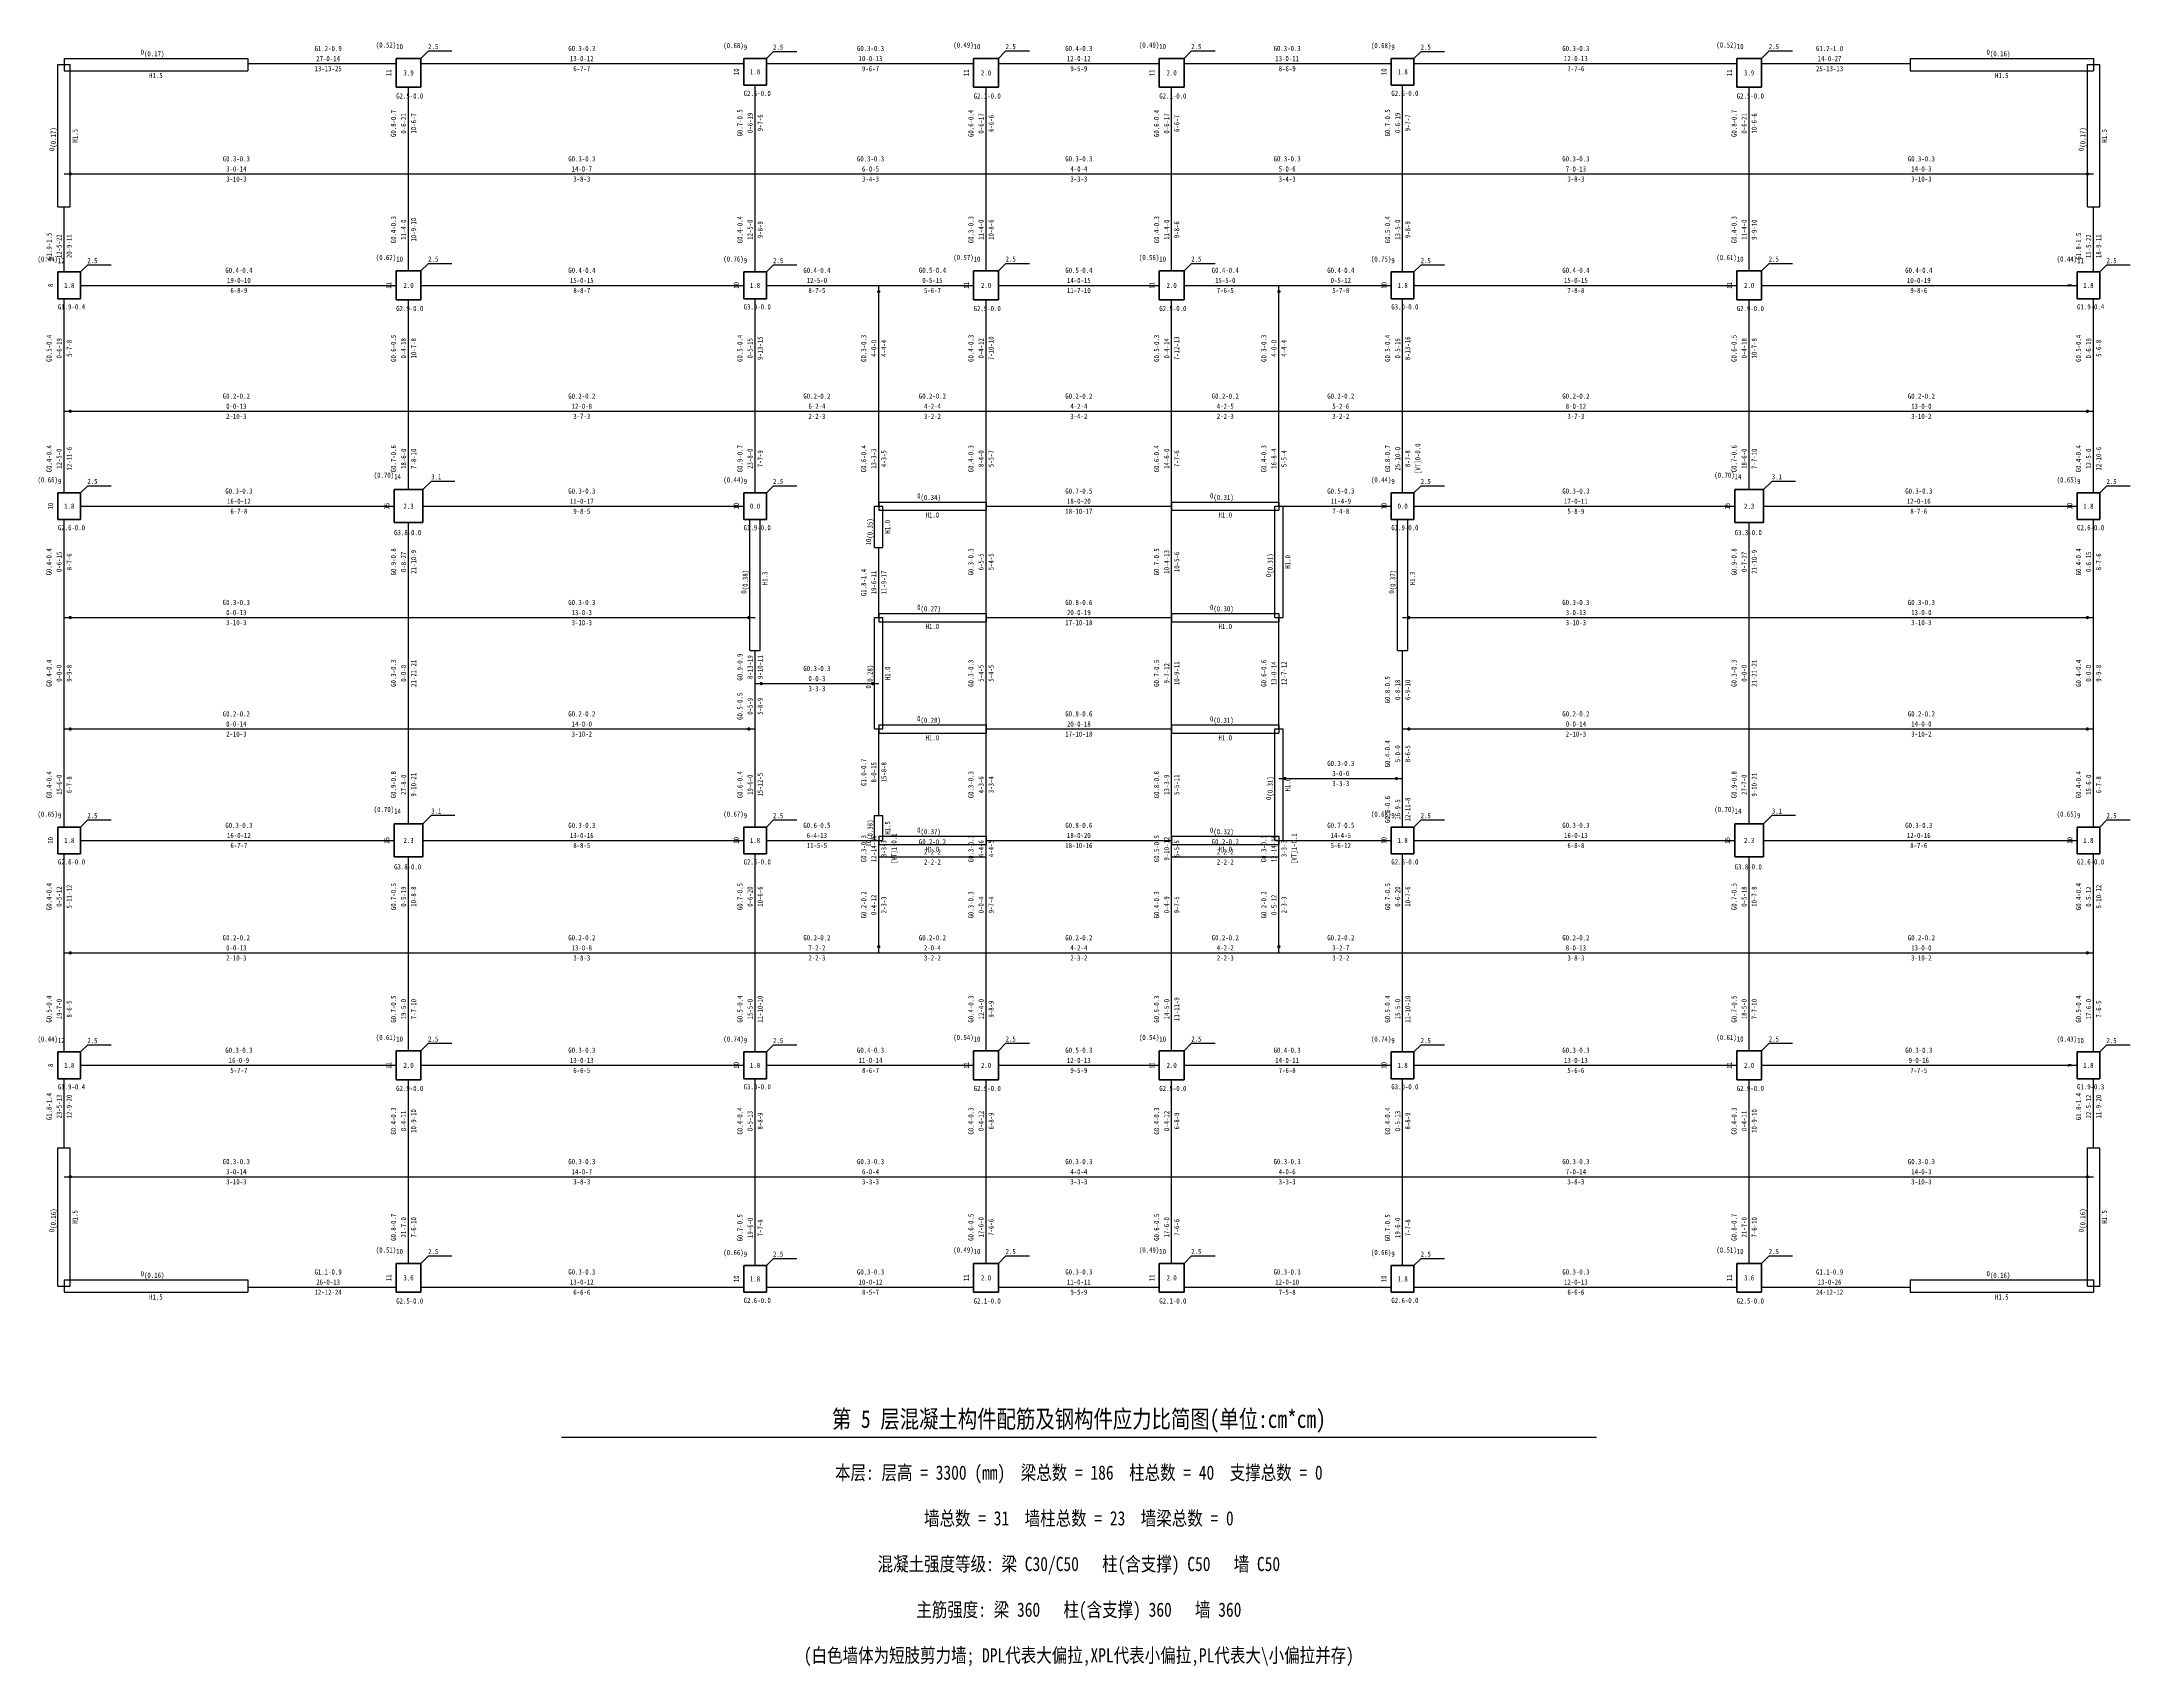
# Model space of a CAD drawing. Header units: millimetres. Extents: x -7820 to 78100, y -396413 to 46100.
# Drawn here: x 2841 to 53471, y -343220 to -303856 of the extents above; entities that cross this region are included whole.
import ezdxf
from ezdxf.enums import TextEntityAlignment as Align

# ---------------------------------------------------------------- set-up
doc = ezdxf.new("R2010")
doc.units = ezdxf.units.MM
doc.header["$LTSCALE"] = 100
for name, color, linetype, lineweight in [('层15100', 134, 'Continuous', 25), ('层15101', 52, 'Continuous', 25), ('层15103', 84, 'Continuous', 25), ('层15202', 7, 'Continuous', 25), ('层15220', 4, 'Continuous', 25), ('层15221', 2, 'Continuous', 25), ('层15223', 3, 'Continuous', 25)]:
    doc.layers.add(name, color=color, linetype=linetype, lineweight=lineweight)
doc.styles.add('宋体', font='')
doc.styles.get('宋体').set_extended_font_data('宋体')

# ---------------------------------------------------------------- blocks, each defined once
blk = doc.blocks.new('SA2019-4-22-9_53_56')
at = {"layer": '层15100'}
for p, q in [((16.1, 41.274), (19.7, 41.274)), ((20.3, 41.274), (28.125, 41.274)), ((28.675, 41.275), (33.7, 41.274)), ((34.3, 41.274), (38.2, 41.274)), ((38.8, 41.274), (43.825, 41.274)), ((44.375, 41.275), (52.2, 41.274)), ((52.8, 41.274), (56.4, 41.274)), ((20, 38.6), (20, 40.7)), ((28.4, 38.6), (28.4, 40.75)), ((34, 38.6), (34, 40.7)), ((38.5, 38.6), (38.5, 40.7)), ((44.1, 38.6), (44.1, 40.75)), ((52.5, 38.6), (52.5, 40.7)), ((11.65, 38.6), (20, 38.6)), ((20, 36.25), (20, 38.6)), ((20, 38.6), (28.4, 38.6)), ((28.4, 36.225), (28.4, 38.6)), ((28.4, 38.6), (34, 38.6)), ((34, 36.25), (34, 38.6)), ((34, 38.6), (38.5, 38.6)), ((38.5, 36.25), (38.5, 38.6)), ((38.5, 38.6), (44.1, 38.6)), ((44.1, 36.225), (44.1, 38.6)), ((44.1, 38.6), (52.5, 38.6)), ((52.5, 36.25), (52.5, 38.6)), ((52.5, 38.6), (60.85, 38.6)), ((11.65, 32.85), (11.651, 35.575)), ((12.05, 35.9), (19.7, 35.9)), ((20, 32.85), (20, 35.55)), ((20.3, 35.9), (28.125, 35.9)), ((28.4, 32.85), (28.4, 35.575)), ((28.675, 35.9), (31.4, 35.9)), ((31.4, 35.9), (33.7, 35.9)), ((34, 32.85), (34, 35.55)), ((34.3, 35.9), (38.2, 35.9)), ((38.5, 32.85), (38.5, 35.55)), ((38.8, 35.9), (41.1, 35.9)), ((41.1, 35.9), (43.825, 35.9)), ((44.1, 32.85), (44.1, 35.575)), ((44.375, 35.9), (52.2, 35.9)), ((52.5, 32.85), (52.5, 35.55)), ((52.8, 35.9), (60.45, 35.9)), ((60.85, 32.85), (60.85, 35.575)), ((11.651, 30.875), (11.65, 32.85)), ((20, 30.95), (20, 32.85)), ((28.4, 30.875), (28.4, 32.85)), ((34, 30.55), (34, 32.85)), ((38.5, 30.55), (38.5, 32.85)), ((44.1, 30.875), (44.1, 32.85)), ((52.5, 30.95), (52.5, 32.85)), ((60.85, 30.875), (60.85, 32.85)), ((12.05, 30.55), (19.65, 30.55)), ((20.35, 30.55), (28.125, 30.55)), ((34, 27.85), (34, 30.55)), ((34, 30.55), (38.5, 30.55)), ((38.5, 27.85), (38.5, 30.55)), ((44.375, 30.55), (52.15, 30.55)), ((52.85, 30.55), (60.45, 30.55)), ((11.65, 27.85), (11.651, 30.225)), ((20, 27.85), (20, 30.15)), ((52.5, 27.85), (52.5, 30.15)), ((60.85, 27.85), (60.85, 30.225)), ((11.65, 25.15), (11.65, 27.85)), ((20, 25.15), (20, 27.85)), ((34, 25.15), (34, 27.85)), ((34, 27.85), (38.5, 27.85)), ((38.5, 25.15), (38.5, 27.85)), ((52.5, 25.15), (52.5, 27.85)), ((60.85, 25.15), (60.85, 27.85)), ((28.4, 26.25), (28.4, 27.05)), ((44.1, 25.15), (44.1, 27.05)), ((28.4, 25.15), (28.4, 26.25)), ((11.651, 22.775), (11.65, 25.15)), ((20, 22.85), (20, 25.15)), ((28.4, 22.775), (28.4, 25.15)), ((34, 22.45), (34, 25.15)), ((34, 25.15), (38.5, 25.15)), ((38.5, 22.45), (38.5, 25.15)), ((44.1, 23.95), (44.1, 25.15)), ((52.5, 22.85), (52.5, 25.15)), ((60.85, 22.775), (60.85, 25.15)), ((44.1, 22.775), (44.1, 23.95)), ((12.05, 22.45), (19.65, 22.45)), ((20.35, 22.45), (28.125, 22.45)), ((34, 22.05), (34, 22.45)), ((34, 22.45), (38.5, 22.45)), ((38.5, 22.05), (38.5, 22.45)), ((44.375, 22.45), (52.15, 22.45)), ((52.85, 22.45), (60.45, 22.45)), ((11.65, 19.725), (11.651, 22.125)), ((20, 19.725), (20, 22.05)), ((28.4, 19.725), (28.4, 22.125)), ((34, 19.725), (34, 22.05)), ((38.5, 19.725), (38.5, 22.05)), ((44.1, 19.725), (44.1, 22.125)), ((52.5, 19.725), (52.5, 22.05)), ((60.85, 19.725), (60.85, 22.125)), ((11.651, 17.325), (11.65, 19.725)), ((20, 17.35), (20, 19.725)), ((28.4, 17.325), (28.4, 19.725)), ((34, 17.35), (34, 19.725)), ((38.5, 17.35), (38.5, 19.725)), ((44.1, 17.325), (44.1, 19.725)), ((52.5, 17.35), (52.5, 19.725)), ((60.85, 17.325), (60.85, 19.725)), ((12.05, 17), (19.7, 17)), ((20.3, 17), (28.125, 17)), ((28.675, 17), (33.7, 17)), ((34.3, 17), (38.2, 17)), ((38.8, 17), (43.825, 17)), ((44.375, 17), (52.2, 17)), ((52.8, 17), (60.45, 17)), ((20, 14.3), (20, 16.65)), ((28.4, 14.3), (28.4, 16.675)), ((34, 14.3), (34, 16.65)), ((38.5, 14.3), (38.5, 16.65)), ((44.1, 14.3), (44.1, 16.675)), ((52.5, 14.3), (52.5, 16.65)), ((11.65, 14.3), (20, 14.3)), ((20, 12.2), (20, 14.3)), ((20, 14.3), (28.4, 14.3)), ((28.4, 12.15), (28.4, 14.3)), ((28.4, 14.3), (34, 14.3)), ((34, 12.2), (34, 14.3)), ((34, 14.3), (38.5, 14.3)), ((38.5, 12.2), (38.5, 14.3)), ((38.5, 14.3), (44.1, 14.3)), ((44.1, 12.15), (44.1, 14.3)), ((44.1, 14.3), (52.5, 14.3)), ((52.5, 12.2), (52.5, 14.3)), ((52.5, 14.3), (60.85, 14.3)), ((16.1, 11.626), (19.7, 11.625)), ((20.3, 11.625), (28.125, 11.626)), ((28.675, 11.626), (33.7, 11.625)), ((34.3, 11.626), (38.2, 11.626)), ((38.8, 11.625), (43.825, 11.626)), ((44.375, 11.626), (52.2, 11.625)), ((52.8, 11.625), (56.4, 11.626))]:
    blk.add_line(p, q, dxfattribs=at)
at = {"layer": '层15100', "color": 2}
for p, q in [((11.651, 36.225), (11.65, 37.8)), ((60.85, 36.225), (60.85, 37.8)), ((41.1, 30.55), (43.825, 30.55)), ((31.4, 27.85), (31.4, 29.55)), ((41.1, 25.15), (41.1, 27.85)), ((31.4, 23.05), (31.4, 25.15)), ((28.675, 22.45), (31.4, 22.45)), ((41.1, 22.45), (43.825, 22.45)), ((11.65, 15), (11.651, 16.675)), ((60.85, 15), (60.85, 16.675))]:
    blk.add_line(p, q, dxfattribs=at)
at = {"layer": '层15100', "color": 4}
for p, q in [((31.4, 32.85), (31.4, 35.9)), ((41.1, 32.85), (41.1, 35.9)), ((11.65, 32.85), (20, 32.85)), ((20, 32.85), (28.4, 32.85)), ((28.4, 32.85), (31.4, 32.85)), ((31.4, 30.55), (31.4, 32.85)), ((31.4, 32.85), (34, 32.85)), ((34, 32.85), (38.5, 32.85)), ((38.5, 32.85), (41.1, 32.85)), ((41.1, 30.55), (41.1, 32.85)), ((41.1, 32.85), (44.1, 32.85)), ((44.1, 32.85), (52.5, 32.85)), ((52.5, 32.85), (60.85, 32.85)), ((11.65, 27.85), (20, 27.85)), ((20, 27.85), (28.4, 27.85)), ((44.1, 27.85), (52.5, 27.85)), ((52.5, 27.85), (60.85, 27.85)), ((28.4, 26.25), (31.4, 26.25)), ((11.65, 25.15), (20, 25.15)), ((20, 25.15), (28.4, 25.15)), ((44.1, 25.15), (52.5, 25.15)), ((52.5, 25.15), (60.85, 25.15)), ((41.1, 23.95), (44.1, 23.95)), ((31.4, 22.05), (31.4, 22.45)), ((41.1, 22.05), (41.1, 22.45)), ((31.4, 19.725), (31.4, 22.05)), ((31.4, 22.05), (34, 22.05)), ((38.5, 22.05), (41.1, 22.05)), ((41.1, 19.725), (41.1, 22.05)), ((11.65, 19.725), (20, 19.725)), ((20, 19.725), (28.4, 19.725)), ((28.4, 19.725), (31.4, 19.725)), ((31.4, 19.725), (34, 19.725)), ((34, 19.725), (38.5, 19.725)), ((38.5, 19.725), (41.1, 19.725)), ((41.1, 19.725), (44.1, 19.725)), ((44.1, 19.725), (52.5, 19.725)), ((52.5, 19.725), (60.85, 19.725))]:
    blk.add_line(p, q, dxfattribs=at)
at = {"layer": '层15100', "color": 1, "linetype": 'Continuous', "const_width": 0.04}
for points in [[(11.82, 38.6, 1), (11.78, 38.6, 1)], [(60.72, 38.6, 1), (60.68, 38.6, 1)], [(31.42, 35.75, 1), (31.38, 35.75, 1)], [(41.12, 35.75, 1), (41.08, 35.75, 1)], [(11.82, 32.85, 1), (11.78, 32.85, 1)], [(60.72, 32.85, 1), (60.68, 32.85, 1)], [(11.82, 27.85, 1), (11.78, 27.85, 1)], [(28.27, 27.85, 1), (28.23, 27.85, 1)], [(44.27, 27.85, 1), (44.23, 27.85, 1)], [(60.72, 27.85, 1), (60.68, 27.85, 1)], [(28.57, 26.25, 1), (28.53, 26.25, 1)], [(31.27, 26.25, 1), (31.23, 26.25, 1)], [(11.82, 25.15, 1), (11.78, 25.15, 1)], [(28.27, 25.15, 1), (28.23, 25.15, 1)], [(44.27, 25.15, 1), (44.23, 25.15, 1)], [(60.72, 25.15, 1), (60.68, 25.15, 1)], [(41.27, 23.95, 1), (41.23, 23.95, 1)], [(43.97, 23.95, 1), (43.93, 23.95, 1)], [(11.82, 19.725, 1), (11.78, 19.725, 1)], [(31.42, 19.875, 1), (31.38, 19.875, 1)], [(41.12, 19.875, 1), (41.08, 19.875, 1)], [(60.72, 19.725, 1), (60.68, 19.725, 1)], [(11.82, 14.3, 1), (11.78, 14.3, 1)], [(60.72, 14.3, 1), (60.68, 14.3, 1)]]:
    blk.add_lwpolyline(points, format="xyb", close=True, dxfattribs=at)
at = {"layer": '层15103'}
for p, q in [((11.5, 38.6), (11.5, 41.25)), ((11.5, 41.25), (11.8, 41.25)), ((11.65, 41.4), (16.1, 41.4)), ((11.65, 41.4), (11.65, 41.1)), ((11.65, 41.1), (16.1, 41.1)), ((11.8, 38.6), (11.8, 41.25)), ((16.1, 41.4), (16.1, 41.1)), ((56.4, 41.4), (60.85, 41.4)), ((56.4, 41.4), (56.4, 41.1)), ((56.4, 41.1), (60.85, 41.1)), ((60.7, 38.6), (60.7, 41.25)), ((60.7, 41.25), (61, 41.25)), ((60.85, 41.4), (60.85, 41.1)), ((61, 38.6), (61, 41.25)), ((11.5, 37.8), (11.5, 38.6)), ((11.8, 37.8), (11.8, 38.6)), ((60.7, 37.8), (60.7, 38.6)), ((61, 37.8), (61, 38.6)), ((11.5, 37.8), (11.8, 37.8)), ((60.7, 37.8), (61, 37.8)), ((31.3, 29.55), (31.3, 30.55)), ((31.3, 30.55), (31.5, 30.55)), ((31.4, 30.65), (34, 30.65)), ((31.4, 30.65), (31.4, 30.45)), ((31.4, 30.45), (34, 30.45)), ((31.5, 29.55), (31.5, 30.55)), ((34, 30.65), (34, 30.45)), ((38.5, 30.65), (41.1, 30.65)), ((38.5, 30.65), (38.5, 30.45)), ((38.5, 30.45), (41.1, 30.45)), ((41, 27.85), (41, 30.55)), ((41, 30.55), (41.2, 30.55)), ((41.1, 30.65), (41.1, 30.45)), ((41.2, 27.85), (41.2, 30.55)), ((28.275, 27.85), (28.275, 30.225)), ((28.525, 27.85), (28.525, 30.225)), ((43.975, 27.85), (43.975, 30.225)), ((44.225, 27.85), (44.225, 30.225)), ((31.3, 29.55), (31.5, 29.55)), ((28.275, 27.05), (28.275, 27.85)), ((28.525, 27.05), (28.525, 27.85)), ((31.3, 26.25), (31.3, 27.85)), ((31.3, 27.85), (31.5, 27.85)), ((31.4, 27.95), (34, 27.95)), ((31.4, 27.95), (31.4, 27.75)), ((31.5, 26.25), (31.5, 27.85)), ((34, 27.95), (34, 27.75)), ((38.5, 27.95), (41.1, 27.95)), ((38.5, 27.95), (38.5, 27.75)), ((41, 27.85), (41.2, 27.85)), ((41.1, 27.95), (41.1, 27.75)), ((43.975, 27.05), (43.975, 27.85)), ((44.225, 27.05), (44.225, 27.85)), ((31.4, 27.75), (34, 27.75)), ((38.5, 27.75), (41.1, 27.75)), ((28.275, 27.05), (28.525, 27.05)), ((43.975, 27.05), (44.225, 27.05)), ((31.3, 25.15), (31.3, 26.25)), ((31.5, 25.15), (31.5, 26.25)), ((31.3, 25.15), (31.5, 25.15)), ((31.4, 25.25), (34, 25.25)), ((31.4, 25.25), (31.4, 25.05)), ((31.4, 25.05), (34, 25.05)), ((34, 25.25), (34, 25.05)), ((38.5, 25.25), (41.1, 25.25)), ((38.5, 25.25), (38.5, 25.05)), ((38.5, 25.05), (41.1, 25.05)), ((41, 23.95), (41, 25.15)), ((41, 25.15), (41.2, 25.15)), ((41.1, 25.25), (41.1, 25.05)), ((41.2, 23.95), (41.2, 25.15)), ((41, 22.45), (41, 23.95)), ((41.2, 22.45), (41.2, 23.95)), ((31.3, 22.45), (31.3, 23.05)), ((31.3, 23.05), (31.5, 23.05)), ((31.5, 22.45), (31.5, 23.05)), ((31.3, 22.45), (31.5, 22.45)), ((31.4, 22.55), (34, 22.55)), ((31.4, 22.55), (31.4, 22.35)), ((31.4, 22.35), (34, 22.35)), ((34, 22.55), (34, 22.35)), ((38.5, 22.55), (41.1, 22.55)), ((38.5, 22.55), (38.5, 22.35)), ((38.5, 22.35), (41.1, 22.35)), ((41, 22.45), (41.2, 22.45)), ((41.1, 22.55), (41.1, 22.35)), ((11.5, 14.3), (11.5, 15)), ((11.5, 15), (11.8, 15)), ((11.8, 14.3), (11.8, 15)), ((60.7, 14.3), (60.7, 15)), ((60.7, 15), (61, 15)), ((61, 14.3), (61, 15)), ((11.5, 11.65), (11.5, 14.3)), ((11.8, 11.65), (11.8, 14.3)), ((60.7, 11.65), (60.7, 14.3)), ((61, 11.65), (61, 14.3)), ((11.5, 11.65), (11.8, 11.65)), ((11.65, 11.8), (16.1, 11.8)), ((11.65, 11.8), (11.65, 11.5)), ((16.1, 11.8), (16.1, 11.5)), ((56.4, 11.8), (60.85, 11.8)), ((56.4, 11.8), (56.4, 11.5)), ((60.7, 11.65), (61, 11.65)), ((60.85, 11.8), (60.85, 11.5)), ((11.65, 11.5), (16.1, 11.5)), ((56.4, 11.5), (60.85, 11.5))]:
    blk.add_line(p, q, dxfattribs=at)
at = {"layer": '层15202'}
blk.add_line((23.704, 7.986), (48.796, 7.986), dxfattribs=at)
at = {"layer": '层15221'}
for p, q in [((20.3, 41.4), (20.475, 41.575)), ((21.051, 41.575), (20.475, 41.575)), ((28.675, 41.4), (28.837, 41.562)), ((29.413, 41.562), (28.837, 41.562)), ((34.3, 41.4), (34.475, 41.575)), ((35.051, 41.575), (34.475, 41.575)), ((38.8, 41.4), (38.975, 41.575)), ((39.551, 41.575), (38.975, 41.575)), ((44.375, 41.4), (44.537, 41.562)), ((45.113, 41.562), (44.537, 41.562)), ((52.8, 41.4), (52.975, 41.575)), ((53.551, 41.575), (52.975, 41.575)), ((12.05, 36.225), (12.213, 36.388)), ((12.789, 36.388), (12.213, 36.388)), ((20.3, 36.25), (20.475, 36.425)), ((21.051, 36.425), (20.475, 36.425)), ((28.675, 36.225), (28.837, 36.388)), ((29.413, 36.388), (28.837, 36.388)), ((34.3, 36.25), (34.475, 36.425)), ((35.051, 36.425), (34.475, 36.425)), ((38.8, 36.25), (38.975, 36.425)), ((39.551, 36.425), (38.975, 36.425)), ((44.375, 36.225), (44.537, 36.388)), ((45.113, 36.388), (44.537, 36.388)), ((52.8, 36.25), (52.975, 36.425)), ((53.551, 36.425), (52.975, 36.425)), ((61, 36.225), (61.162, 36.388)), ((61.738, 36.388), (61.162, 36.388)), ((12.05, 30.875), (12.213, 31.037)), ((12.789, 31.037), (12.213, 31.037)), ((20.35, 30.95), (20.55, 31.15)), ((21.126, 31.15), (20.55, 31.15)), ((28.675, 30.875), (28.837, 31.037)), ((29.413, 31.037), (28.837, 31.037)), ((44.375, 30.875), (44.537, 31.037)), ((45.113, 31.037), (44.537, 31.037)), ((52.85, 30.95), (53.05, 31.15)), ((53.626, 31.15), (53.05, 31.15)), ((61, 30.875), (61.162, 31.037)), ((61.738, 31.037), (61.162, 31.037)), ((12.05, 22.775), (12.213, 22.938)), ((12.789, 22.938), (12.213, 22.938)), ((20.35, 22.85), (20.55, 23.05)), ((21.126, 23.05), (20.55, 23.05)), ((28.675, 22.775), (28.837, 22.938)), ((29.413, 22.938), (28.837, 22.938)), ((44.375, 22.775), (44.537, 22.938)), ((45.113, 22.938), (44.537, 22.938)), ((52.85, 22.85), (53.05, 23.05)), ((53.626, 23.05), (53.05, 23.05)), ((61, 22.775), (61.162, 22.938)), ((61.738, 22.938), (61.162, 22.938)), ((12.05, 17.325), (12.213, 17.487)), ((12.789, 17.487), (12.213, 17.487)), ((20.3, 17.35), (20.475, 17.525)), ((21.051, 17.525), (20.475, 17.525)), ((28.675, 17.325), (28.837, 17.487)), ((29.413, 17.487), (28.837, 17.487)), ((34.3, 17.35), (34.475, 17.525)), ((35.051, 17.525), (34.475, 17.525)), ((38.8, 17.35), (38.975, 17.525)), ((39.551, 17.525), (38.975, 17.525)), ((44.375, 17.325), (44.537, 17.487)), ((45.113, 17.487), (44.537, 17.487)), ((52.8, 17.35), (52.975, 17.525)), ((53.551, 17.525), (52.975, 17.525)), ((61, 17.325), (61.162, 17.487)), ((61.738, 17.487), (61.162, 17.487)), ((20.3, 12.2), (20.475, 12.375)), ((21.051, 12.375), (20.475, 12.375)), ((28.675, 12.15), (28.837, 12.312)), ((29.413, 12.312), (28.837, 12.312)), ((34.3, 12.2), (34.475, 12.375)), ((35.051, 12.375), (34.475, 12.375)), ((38.8, 12.2), (38.975, 12.375)), ((39.551, 12.375), (38.975, 12.375)), ((44.375, 12.15), (44.537, 12.312)), ((45.113, 12.312), (44.537, 12.312)), ((52.8, 12.2), (52.975, 12.375)), ((53.551, 12.375), (52.975, 12.375))]:
    blk.add_line(p, q, dxfattribs=at)
at = {"layer": '层15202', "style": '宋体', "width": 0.8}
for s, height, p in [('第 5 层混凝土构件配筋及钢构件应力比简图(单位:cm*cm)', 0.4305, (36.25, 8.085)), ('本层: 层高 = 3300 (mm)  梁总数 = 186  柱总数 = 40  支撑总数 = 0', 0.3444, (36.25, 6.855)), ('墙总数 = 31  墙柱总数 = 23  墙梁总数 = 0', 0.3444, (36.25, 5.748)), ('混凝土强度等级: 梁 C30/C50   柱(含支撑) C50   墙 C50', 0.3444, (36.25, 4.641)), ('主筋强度: 梁 360   柱(含支撑) 360   墙 360', 0.3444, (36.25, 3.534)), (' (白色墙体为短肢剪力墙; DPL代表大偏拉,XPL代表小偏拉,PL代表大\\小偏拉并存) ', 0.3444, (36.25, 2.427))]:
    blk.add_text(s, height=height, dxfattribs=at).set_placement(p, align=Align.BOTTOM_CENTER)
at = {"layer": '层15220', "style": '宋体', "width": 0.8}
for s, p in [('G1.2-0.9', (18.05, 41.641)), ('G0.3-0.3', (24.2, 41.641)), ('G0.3-0.3', (31.2, 41.642)), ('G0.4-0.3', (36.25, 41.641)), ('G0.3-0.3', (41.3, 41.641)), ('G0.3-0.3', (48.3, 41.642)), ('G1.2-1.0', (54.45, 41.641)), ('13-13-25', (18.05, 41.152)), ('27-0-14', (18.05, 41.396)), ('13-0-12', (24.2, 41.396)), ('6-7-7', (24.2, 41.152)), ('10-0-13', (31.2, 41.397)), ('9-6-7', (31.2, 41.152)), ('12-0-12', (36.25, 41.396)), ('9-5-9', (36.25, 41.152)), ('13-0-11', (41.3, 41.396)), ('8-6-9', (41.3, 41.152)), ('12-0-13', (48.3, 41.397)), ('7-7-6', (48.3, 41.152)), ('25-13-13', (54.45, 41.152)), ('14-0-27', (54.45, 41.396)), ('G0.3-0.3', (15.825, 38.967)), ('G0.3-0.3', (24.2, 38.967)), ('G0.3-0.3', (31.2, 38.967)), ('G0.3-0.3', (36.25, 38.967)), ('G0.3-0.3', (41.3, 38.967)), ('G0.3-0.3', (48.3, 38.967)), ('G0.3-0.3', (56.675, 38.967)), ('3-0-14', (15.825, 38.722)), ('3-10-3', (15.825, 38.478)), ('14-0-7', (24.2, 38.722)), ('3-8-3', (24.2, 38.478)), ('3-4-3', (31.2, 38.478)), ('6-0-5', (31.2, 38.722)), ('4-0-4', (36.25, 38.722)), ('3-3-3', (36.25, 38.478)), ('5-0-6', (41.3, 38.722)), ('3-4-3', (41.3, 38.478)), ('7-0-13', (48.3, 38.722)), ('3-8-3', (48.3, 38.478)), ('3-10-3', (56.675, 38.478)), ('14-0-3', (56.675, 38.722)), ('G0.4-0.4', (15.887, 36.267)), ('19-0-10', (15.887, 36.022)), ('G0.4-0.4', (24.2, 36.267)), ('15-0-15', (24.2, 36.022)), ('G0.4-0.4', (29.9, 36.267)), ('12-5-0', (29.9, 36.022)), ('G0.5-0.4', (32.7, 36.267)), ('0-5-15', (32.7, 36.022)), ('G0.5-0.4', (36.25, 36.267)), ('14-0-15', (36.25, 36.022)), ('G0.4-0.4', (39.8, 36.267)), ('15-5-0', (39.8, 36.022)), ('G0.4-0.4', (42.6, 36.267)), ('0-5-12', (42.6, 36.022)), ('G0.4-0.4', (48.3, 36.267)), ('15-0-15', (48.3, 36.022)), ('G0.4-0.4', (56.612, 36.267)), ('10-0-19', (56.612, 36.022)), ('6-8-9', (15.887, 35.778)), ('8-8-7', (24.2, 35.778)), ('8-7-5', (29.9, 35.778)), ('5-6-7', (32.7, 35.778)), ('11-7-10', (36.25, 35.778)), ('7-6-5', (39.8, 35.778)), ('5-7-8', (42.6, 35.778)), ('7-8-8', (48.3, 35.778)), ('9-8-6', (56.612, 35.778)), ('G0.2-0.2', (15.825, 33.217)), ('0-0-13', (15.825, 32.972)), ('G0.2-0.2', (24.2, 33.217)), ('12-0-8', (24.2, 32.972)), ('G0.2-0.2', (29.9, 33.217)), ('6-2-4', (29.9, 32.972)), ('G0.2-0.2', (32.7, 33.217)), ('4-2-4', (32.7, 32.972)), ('G0.2-0.2', (36.25, 33.217)), ('4-2-4', (36.25, 32.972)), ('G0.2-0.2', (39.8, 33.217)), ('4-2-5', (39.8, 32.972)), ('G0.2-0.2', (42.6, 33.217)), ('5-2-6', (42.6, 32.972)), ('G0.2-0.2', (48.3, 33.217)), ('8-0-12', (48.3, 32.972)), ('G0.2-0.2', (56.675, 33.217)), ('13-0-0', (56.675, 32.972)), ('2-10-3', (15.825, 32.728)), ('3-7-3', (24.2, 32.728)), ('2-2-3', (29.9, 32.728)), ('3-2-2', (32.7, 32.728)), ('3-4-2', (36.25, 32.728)), ('2-2-3', (39.8, 32.728)), ('3-2-2', (42.6, 32.728)), ('3-7-3', (48.3, 32.728)), ('3-10-2', (56.675, 32.728)), ('G0.3-0.3', (15.887, 30.917)), ('G0.3-0.3', (24.2, 30.917)), ('G0.7-0.5', (36.25, 30.917)), ('G0.5-0.3', (42.6, 30.917)), ('G0.3-0.3', (48.3, 30.917)), ('G0.3-0.3', (56.612, 30.917)), ('16-0-12', (15.887, 30.672)), ('6-7-8', (15.887, 30.428)), ('11-0-17', (24.2, 30.672)), ('9-8-5', (24.2, 30.428)), ('18-10-17', (36.25, 30.428)), ('18-0-20', (36.25, 30.672)), ('11-4-9', (42.6, 30.672)), ('7-4-8', (42.6, 30.428)), ('17-0-11', (48.3, 30.672)), ('5-8-9', (48.3, 30.428)), ('12-0-16', (56.612, 30.672)), ('8-7-6', (56.612, 30.428)), ('G0.3-0.3', (15.825, 28.217)), ('0-0-13', (15.825, 27.972)), ('G0.3-0.3', (24.2, 28.217)), ('13-0-3', (24.2, 27.972)), ('G0.8-0.6', (36.25, 28.217)), ('20-0-19', (36.25, 27.972)), ('G0.3-0.3', (48.3, 28.217)), ('3-0-13', (48.3, 27.972)), ('G0.3-0.3', (56.675, 28.217)), ('13-0-0', (56.675, 27.972)), ('3-10-3', (15.825, 27.728)), ('3-10-3', (24.2, 27.728)), ('17-10-18', (36.25, 27.728)), ('3-10-3', (48.3, 27.728)), ('3-10-3', (56.675, 27.728)), ('G0.3-0.3', (29.9, 26.617)), ('0-0-3', (29.9, 26.372)), ('3-3-3', (29.9, 26.128)), ('G0.2-0.2', (15.825, 25.517)), ('0-0-14', (15.825, 25.272)), ('G0.2-0.2', (24.2, 25.517)), ('14-0-0', (24.2, 25.272)), ('G0.8-0.6', (36.25, 25.517)), ('20-0-18', (36.25, 25.272)), ('G0.2-0.2', (48.3, 25.517)), ('0-0-14', (48.3, 25.272)), ('G0.2-0.2', (56.675, 25.517)), ('14-0-0', (56.675, 25.272)), ('2-10-3', (15.825, 25.028)), ('3-10-2', (24.2, 25.028)), ('17-10-18', (36.25, 25.028)), ('2-10-3', (48.3, 25.028)), ('3-10-2', (56.675, 25.028)), ('G0.3-0.3', (42.6, 24.317)), ('3-0-0', (42.6, 24.072)), ('3-3-3', (42.6, 23.828)), ('G0.3-0.3', (15.887, 22.817)), ('G0.3-0.3', (24.2, 22.817)), ('G0.6-0.5', (29.9, 22.817)), ('G0.8-0.6', (36.25, 22.817)), ('G0.7-0.5', (42.6, 22.817)), ('G0.3-0.3', (48.3, 22.817)), ('G0.3-0.3', (56.612, 22.817)), ('16-0-12', (15.887, 22.572)), ('6-7-7', (15.887, 22.328)), ('13-0-16', (24.2, 22.572)), ('8-8-5', (24.2, 22.328)), ('6-4-13', (29.9, 22.572)), ('11-5-5', (29.9, 22.328)), ('G0.2-0.2', (32.7, 22.417)), ('18-10-16', (36.25, 22.328)), ('18-0-20', (36.25, 22.572)), ('G0.2-0.2', (39.8, 22.417)), ('5-6-12', (42.6, 22.328)), ('14-4-5', (42.6, 22.572)), ('16-0-13', (48.3, 22.572)), ('6-8-8', (48.3, 22.328)), ('12-0-16', (56.612, 22.572)), ('8-7-6', (56.612, 22.328)), ('2-2-2', (32.7, 22.172)), ('2-2-2', (32.7, 21.928)), ('2-2-2', (39.8, 22.172)), ('2-2-2', (39.8, 21.928)), ('G0.2-0.2', (15.825, 20.092)), ('0-0-13', (15.825, 19.847)), ('G0.2-0.2', (24.2, 20.092)), ('13-0-8', (24.2, 19.847)), ('G0.2-0.2', (29.9, 20.092)), ('7-2-2', (29.9, 19.847)), ('G0.2-0.2', (32.7, 20.092)), ('2-0-4', (32.7, 19.847)), ('G0.2-0.2', (36.25, 20.092)), ('4-2-4', (36.25, 19.847)), ('G0.2-0.2', (39.8, 20.092)), ('4-2-2', (39.8, 19.847)), ('G0.2-0.2', (42.6, 20.092)), ('3-2-7', (42.6, 19.847)), ('G0.2-0.2', (48.3, 20.092)), ('8-0-13', (48.3, 19.847)), ('G0.2-0.2', (56.675, 20.092)), ('13-0-0', (56.675, 19.847)), ('2-10-3', (15.825, 19.603)), ('3-8-3', (24.2, 19.603)), ('2-2-3', (29.9, 19.603)), ('3-2-2', (32.7, 19.603)), ('2-3-2', (36.25, 19.603)), ('2-2-3', (39.8, 19.603)), ('3-2-2', (42.6, 19.603)), ('3-8-3', (48.3, 19.603)), ('3-10-2', (56.675, 19.603)), ('G0.3-0.3', (15.887, 17.367)), ('G0.3-0.3', (24.2, 17.367)), ('G0.4-0.3', (31.2, 17.367)), ('G0.5-0.3', (36.25, 17.367)), ('G0.4-0.3', (41.3, 17.367)), ('G0.3-0.3', (48.3, 17.367)), ('G0.3-0.3', (56.612, 17.367)), ('16-0-9', (15.887, 17.122)), ('5-7-7', (15.887, 16.878)), ('13-0-13', (24.2, 17.122)), ('6-6-5', (24.2, 16.878)), ('11-0-14', (31.2, 17.122)), ('8-6-7', (31.2, 16.878)), ('12-0-13', (36.25, 17.122)), ('9-5-9', (36.25, 16.878)), ('14-0-11', (41.3, 17.122)), ('7-6-8', (41.3, 16.878)), ('13-0-13', (48.3, 17.122)), ('5-6-6', (48.3, 16.878)), ('9-0-16', (56.612, 17.122)), ('7-7-5', (56.612, 16.878)), ('G0.3-0.3', (15.825, 14.667)), ('G0.3-0.3', (24.2, 14.667)), ('G0.3-0.3', (31.2, 14.667)), ('G0.3-0.3', (36.25, 14.667)), ('G0.3-0.3', (41.3, 14.667)), ('G0.3-0.3', (48.3, 14.667)), ('G0.3-0.3', (56.675, 14.667)), ('3-0-14', (15.825, 14.422)), ('3-10-3', (15.825, 14.178)), ('14-0-7', (24.2, 14.422)), ('3-8-3', (24.2, 14.178)), ('3-3-3', (31.2, 14.178)), ('6-0-4', (31.2, 14.422)), ('4-0-4', (36.25, 14.422)), ('3-3-3', (36.25, 14.178)), ('4-0-6', (41.3, 14.422)), ('3-3-3', (41.3, 14.178)), ('7-0-14', (48.3, 14.422)), ('3-8-3', (48.3, 14.178)), ('3-10-3', (56.675, 14.178)), ('14-0-3', (56.675, 14.422)), ('G0.3-0.3', (24.2, 11.993)), ('13-0-12', (24.2, 11.748)), ('G0.3-0.3', (31.2, 11.993)), ('10-0-12', (31.2, 11.748)), ('G0.3-0.3', (36.25, 11.993)), ('11-0-11', (36.25, 11.748)), ('G0.3-0.3', (41.3, 11.993)), ('12-0-10', (41.3, 11.748)), ('G0.3-0.3', (48.3, 11.993)), ('12-0-13', (48.3, 11.748)), ('G1.1-0.9', (54.45, 11.993)), ('13-0-26', (54.45, 11.748)), ('6-6-6', (24.2, 11.503)), ('8-5-7', (31.2, 11.503)), ('9-5-9', (36.25, 11.504)), ('7-5-8', (41.3, 11.503)), ('6-6-6', (48.3, 11.503)), ('24-12-12', (54.45, 11.503))]:
    blk.add_text(s, height=0.126, dxfattribs=at).set_placement(p, align=Align.MIDDLE_CENTER)
for s, rotation, p in [('G0.8-0.7', 89.9997, (19.633, 39.825)), ('0-6-21', 89.9997, (19.878, 39.825)), ('10-6-7', 89.9997, (20.122, 39.825)), ('G0.7-0.5', 89.9997, (28.033, 39.838)), ('0-6-19', 89.9997, (28.278, 39.838)), ('9-7-6', 89.9997, (28.522, 39.838)), ('G0.6-0.4', 89.9997, (33.633, 39.825)), ('0-6-17', 89.9997, (33.878, 39.825)), ('G0.6-0.4', 89.9997, (38.133, 39.825)), ('0-6-17', 89.9997, (38.378, 39.825)), ('G0.7-0.5', 89.9997, (43.733, 39.838)), ('0-6-19', 89.9997, (43.978, 39.838)), ('9-7-7', 89.9997, (44.222, 39.838)), ('G0.8-0.7', 89.9997, (52.133, 39.825)), ('0-6-21', 89.9997, (52.378, 39.825)), ('10-6-6', 89.9997, (52.622, 39.825)), ('6-6-6', 89.9997, (34.122, 39.825)), ('6-6-7', 89.9997, (38.622, 39.825)), ('G0.4-0.3', 89.9997, (19.633, 37.25)), ('10-9-10', 89.9997, (20.122, 37.25)), ('G0.4-0.4', 89.9997, (28.033, 37.25)), ('G0.3-0.3', 89.9997, (33.633, 37.25)), ('G0.4-0.3', 89.9997, (38.133, 37.25)), ('G0.5-0.4', 89.9997, (43.733, 37.25)), ('G0.4-0.3', 89.9997, (52.133, 37.25)), ('G1.9-1.5', 90.0276, (11.283, 36.85)), ('12-5-22', 90.0276, (11.528, 36.85)), ('20-9-11', 90.0276, (11.773, 36.85)), ('11-4-0', 89.9997, (19.878, 37.25)), ('12-5-0', 89.9997, (28.278, 37.25)), ('9-8-9', 89.9997, (28.522, 37.25)), ('11-4-0', 89.9997, (33.878, 37.25)), ('10-8-6', 89.9997, (34.122, 37.25)), ('11-4-0', 89.9997, (38.378, 37.25)), ('9-8-6', 89.9997, (38.622, 37.25)), ('13-5-0', 89.9997, (43.978, 37.25)), ('9-8-9', 89.9997, (44.222, 37.25)), ('11-4-0', 89.9997, (52.378, 37.25)), ('9-9-10', 89.9997, (52.622, 37.25)), ('G1.8-1.5', 89.9997, (60.483, 36.85)), ('11-5-22', 89.9997, (60.728, 36.85)), ('18-9-11', 89.9997, (60.972, 36.85)), ('G0.5-0.4', 89.98, (11.283, 34.375)), ('0-6-19', 89.98, (11.528, 34.375)), ('5-7-8', 89.98, (11.773, 34.375)), ('G0.6-0.5', 89.9997, (19.633, 34.375)), ('0-4-18', 89.9997, (19.878, 34.375)), ('10-7-8', 89.9997, (20.122, 34.375)), ('G0.5-0.4', 89.9997, (28.033, 34.375)), ('0-5-15', 89.9997, (28.278, 34.375)), ('9-13-15', 89.9997, (28.522, 34.375)), ('G0.3-0.3', 89.9997, (31.033, 34.375)), ('4-0-0', 89.9997, (31.278, 34.375)), ('4-4-4', 89.9997, (31.522, 34.375)), ('G0.4-0.3', 89.9997, (33.633, 34.375)), ('0-4-12', 89.9997, (33.878, 34.375)), ('7-10-10', 89.9997, (34.122, 34.375)), ('G0.5-0.3', 89.9997, (38.133, 34.375)), ('0-4-14', 89.9997, (38.378, 34.375)), ('7-12-13', 89.9997, (38.622, 34.375)), ('G0.3-0.3', 89.9997, (40.733, 34.375)), ('4-0-0', 89.9997, (40.978, 34.375)), ('4-4-4', 89.9997, (41.222, 34.375)), ('G0.5-0.4', 89.9997, (43.733, 34.375)), ('0-5-15', 89.9997, (43.978, 34.375)), ('8-13-16', 89.9997, (44.222, 34.375)), ('G0.6-0.5', 89.9997, (52.133, 34.375)), ('0-4-18', 89.9997, (52.378, 34.375)), ('10-7-8', 89.9997, (52.622, 34.375)), ('G0.5-0.4', 89.9997, (60.483, 34.375)), ('0-6-19', 89.9997, (60.728, 34.375)), ('5-6-8', 89.9997, (60.972, 34.375)), ('G0.4-0.4', 90.0276, (11.283, 31.7)), ('12-5-0', 90.0276, (11.528, 31.7)), ('12-11-6', 90.0276, (11.773, 31.7)), ('G0.7-0.6', 89.9997, (19.633, 31.7)), ('18-6-0', 89.9997, (19.878, 31.7)), ('7-8-10', 89.9997, (20.122, 31.7)), ('G0.9-0.7', 89.9997, (28.033, 31.7)), ('23-8-0', 89.9997, (28.278, 31.7)), ('G0.6-0.4', 89.9997, (31.033, 31.7)), ('13-3-3', 89.9997, (31.278, 31.7)), ('G0.4-0.3', 89.9997, (33.633, 31.7)), ('G0.6-0.4', 89.9997, (38.133, 31.7)), ('14-6-0', 89.9997, (38.378, 31.7)), ('G0.4-0.3', 89.9997, (40.733, 31.7)), ('16-8-4', 89.9997, (40.978, 31.7)), ('G0.8-0.7', 89.9997, (43.733, 31.7)), ('25-10-0', 89.9997, (43.978, 31.7)), ('[VT]0-0.0', 89.9997, (44.467, 31.7)), ('G0.7-0.6', 89.9997, (52.133, 31.7)), ('18-6-0', 89.9997, (52.378, 31.7)), ('7-7-10', 89.9997, (52.622, 31.7)), ('G0.4-0.4', 89.9997, (60.483, 31.7)), ('12-5-0', 89.9997, (60.728, 31.7)), ('12-10-6', 89.9997, (60.972, 31.7)), ('7-7-9', 89.9997, (28.522, 31.7)), ('4-3-5', 89.9997, (31.522, 31.7)), ('8-4-0', 89.9997, (33.878, 31.7)), ('5-5-7', 89.9997, (34.122, 31.7)), ('7-7-6', 89.9997, (38.622, 31.7)), ('5-5-4', 89.9997, (41.222, 31.7)), ('8-7-8', 89.9997, (44.222, 31.7)), ('G0.4-0.4', 89.98, (11.283, 29.2)), ('0-6-15', 89.98, (11.528, 29.2)), ('G0.9-0.8', 89.9997, (19.633, 29.2)), ('0-8-27', 89.9997, (19.878, 29.2)), ('21-10-9', 89.9997, (20.122, 29.2)), ('G0.3-0.3', 89.9997, (33.633, 29.2)), ('G0.7-0.5', 89.9997, (38.133, 29.2)), ('10-4-13', 89.9997, (38.378, 29.2)), ('10-5-6', 89.9997, (38.622, 29.2)), ('G0.9-0.8', 89.9997, (52.133, 29.2)), ('0-7-27', 89.9997, (52.378, 29.2)), ('21-10-9', 89.9997, (52.622, 29.2)), ('G0.4-0.4', 89.9997, (60.483, 29.2)), ('0-6-15', 89.9997, (60.728, 29.2)), ('8-7-6', 89.98, (11.773, 29.2)), ('G1.8-1.4', 89.9997, (31.033, 28.7)), ('19-6-11', 89.9997, (31.278, 28.7)), ('11-9-17', 89.9997, (31.522, 28.7)), ('6-5-5', 89.9997, (33.878, 29.2)), ('5-4-5', 89.9997, (34.122, 29.2)), ('8-7-6', 89.9997, (60.972, 29.2)), ('G0.9-0.9', 89.9997, (28.033, 26.65)), ('8-13-19', 89.9997, (28.278, 26.65)), ('9-10-11', 89.9997, (28.522, 26.65)), ('G0.4-0.4', 89.9997, (11.283, 26.5)), ('0-0-0', 89.9997, (11.528, 26.5)), ('9-9-8', 89.9997, (11.772, 26.5)), ('G0.3-0.3', 89.9997, (19.633, 26.5)), ('0-0-0', 89.9997, (19.878, 26.5)), ('21-21-21', 89.9997, (20.122, 26.5)), ('G0.3-0.3', 89.9997, (33.633, 26.5)), ('5-4-5', 89.9997, (33.878, 26.5)), ('5-4-5', 89.9997, (34.122, 26.5)), ('G0.7-0.5', 89.9997, (38.133, 26.5)), ('9-7-12', 89.9997, (38.378, 26.5)), ('10-9-11', 89.9997, (38.622, 26.5)), ('G0.6-0.6', 89.9997, (40.733, 26.5)), ('13-0-14', 89.9997, (40.978, 26.5)), ('12-7-12', 89.9997, (41.222, 26.5)), ('G0.8-0.5', 89.9997, (43.733, 26.1)), ('G0.3-0.3', 89.9997, (52.133, 26.5)), ('0-0-0', 89.9997, (52.378, 26.5)), ('21-21-21', 89.9997, (52.622, 26.5)), ('G0.4-0.4', 89.9997, (60.483, 26.5)), ('0-0-0', 89.9997, (60.728, 26.5)), ('9-9-8', 89.9997, (60.972, 26.5)), ('G0.5-0.5', 89.9997, (28.033, 25.7)), ('0-5-9', 89.9997, (28.278, 25.7)), ('5-8-9', 89.9997, (28.522, 25.7)), ('0-8-18', 89.9997, (43.978, 26.1)), ('6-9-10', 89.9997, (44.222, 26.1)), ('G0.4-0.4', 89.9997, (43.733, 24.55)), ('G1.0-0.7', 89.9997, (31.033, 24.1)), ('5-0-0', 89.9997, (43.978, 24.55)), ('8-6-5', 89.9997, (44.222, 24.55)), ('G0.4-0.4', 90.0194, (11.283, 23.8)), ('15-6-0', 90.0194, (11.528, 23.8)), ('6-7-8', 90.0194, (11.773, 23.8)), ('G0.9-0.8', 89.9997, (19.633, 23.8)), ('27-8-0', 89.9997, (19.878, 23.8)), ('9-10-21', 89.9997, (20.122, 23.8)), ('G0.6-0.4', 89.9997, (28.033, 23.8)), ('19-6-0', 89.9997, (28.278, 23.8)), ('15-12-5', 89.9997, (28.522, 23.8)), ('8-0-15', 89.9997, (31.278, 24.1)), ('15-8-8', 89.9997, (31.522, 24.1)), ('G0.3-0.3', 89.9997, (33.633, 23.8)), ('4-3-6', 89.9997, (33.878, 23.8)), ('3-3-4', 89.9997, (34.122, 23.8)), ('G0.8-0.6', 89.9997, (38.133, 23.8)), ('13-3-9', 89.9997, (38.378, 23.8)), ('5-5-11', 89.9997, (38.622, 23.8)), ('G0.9-0.8', 89.9997, (52.133, 23.8)), ('27-7-0', 89.9997, (52.378, 23.8)), ('9-10-21', 89.9997, (52.622, 23.8)), ('G0.4-0.4', 89.9997, (60.483, 23.8)), ('15-6-0', 89.9997, (60.728, 23.8)), ('6-7-8', 89.9997, (60.972, 23.8)), ('G0.6-0.6', 89.9997, (43.733, 23.2)), ('16-9-5', 89.9997, (43.978, 23.2)), ('12-11-8', 89.9997, (44.222, 23.2)), ('G0.3-0.3', 89.9997, (31.033, 22.25)), ('12-14-15', 89.9997, (31.278, 22.25)), ('3-3-3', 89.9997, (31.522, 22.25)), ('[VT]1-0.1', 89.9997, (31.767, 22.25)), ('G0.3-0.3', 89.9997, (33.633, 22.25)), ('4-4-6', 89.9997, (33.878, 22.25)), ('4-4-5', 89.9997, (34.122, 22.25)), ('G0.5-0.5', 89.9997, (38.133, 22.25)), ('9-10-12', 89.9997, (38.378, 22.25)), ('5-5-5', 89.9997, (38.622, 22.25)), ('G0.3-0.3', 89.9997, (40.733, 22.25)), ('12-14-15', 89.9997, (40.978, 22.25)), ('3-3-3', 89.9997, (41.222, 22.25)), ('[VT]1-0.1', 89.9997, (41.467, 22.25)), ('G0.4-0.4', 89.98, (11.283, 21.088)), ('0-5-12', 89.98, (11.528, 21.088)), ('5-11-12', 89.98, (11.773, 21.087)), ('G0.7-0.5', 89.9997, (19.633, 21.088)), ('0-5-19', 89.9997, (19.878, 21.088)), ('10-8-8', 89.9997, (20.122, 21.088)), ('G0.7-0.5', 89.9997, (28.033, 21.088)), ('0-6-20', 89.9997, (28.278, 21.088)), ('10-6-6', 89.9997, (28.522, 21.088)), ('G0.7-0.5', 89.9997, (43.733, 21.088)), ('0-6-20', 89.9997, (43.978, 21.088)), ('10-7-6', 89.9997, (44.222, 21.088)), ('G0.7-0.5', 89.9997, (52.133, 21.088)), ('0-5-18', 89.9997, (52.378, 21.088)), ('10-7-8', 89.9997, (52.622, 21.088)), ('G0.4-0.4', 89.9997, (60.483, 21.088)), ('0-5-12', 89.9997, (60.728, 21.088)), ('5-10-12', 89.9997, (60.972, 21.088)), ('G0.2-0.2', 89.9997, (31.033, 20.888)), ('0-4-12', 89.9997, (31.278, 20.888)), ('2-3-3', 89.9997, (31.522, 20.888)), ('G0.3-0.3', 89.9997, (33.633, 20.888)), ('0-0-4', 89.9997, (33.878, 20.888)), ('9-7-4', 89.9997, (34.122, 20.888)), ('G0.4-0.3', 89.9997, (38.133, 20.888)), ('0-4-9', 89.9997, (38.378, 20.888)), ('9-7-5', 89.9997, (38.622, 20.888)), ('G0.2-0.2', 89.9997, (40.733, 20.888)), ('0-5-12', 89.9997, (40.978, 20.888)), ('2-3-3', 89.9997, (41.222, 20.888)), ('G0.5-0.4', 90.0194, (11.283, 18.362)), ('19-7-0', 90.0194, (11.528, 18.362)), ('8-6-5', 90.0194, (11.773, 18.363)), ('G0.7-0.5', 89.9997, (19.633, 18.362)), ('19-5-0', 89.9997, (19.878, 18.362)), ('7-7-10', 89.9997, (20.122, 18.362)), ('G0.5-0.4', 89.9997, (28.033, 18.362)), ('15-5-0', 89.9997, (28.278, 18.362)), ('11-10-10', 89.9997, (28.522, 18.362)), ('G0.4-0.3', 89.9997, (33.633, 18.362)), ('12-4-0', 89.9997, (33.878, 18.362)), ('9-8-9', 89.9997, (34.122, 18.362)), ('G0.5-0.3', 89.9997, (38.133, 18.362)), ('14-5-0', 89.9997, (38.378, 18.362)), ('11-11-9', 89.9997, (38.622, 18.362)), ('G0.5-0.4', 89.9997, (43.733, 18.362)), ('15-5-0', 89.9997, (43.978, 18.362)), ('11-10-10', 89.9997, (44.222, 18.362)), ('G0.7-0.5', 89.9997, (52.133, 18.362)), ('18-5-0', 89.9997, (52.378, 18.362)), ('7-7-10', 89.9997, (52.622, 18.362)), ('G0.5-0.4', 89.9997, (60.483, 18.362)), ('17-6-0', 89.9997, (60.728, 18.362)), ('7-6-5', 89.9997, (60.972, 18.362)), ('G1.8-1.4', 89.9718, (11.283, 16)), ('23-5-13', 89.9718, (11.528, 16)), ('12-9-20', 89.9718, (11.773, 16)), ('G1.8-1.4', 89.9997, (60.483, 16)), ('22-5-12', 89.9997, (60.728, 16)), ('11-9-20', 89.9997, (60.972, 16)), ('G0.4-0.3', 89.9997, (19.633, 15.65)), ('0-4-11', 89.9997, (19.878, 15.65)), ('10-9-10', 89.9997, (20.122, 15.65)), ('G0.4-0.4', 89.9997, (28.033, 15.65)), ('0-5-13', 89.9997, (28.278, 15.65)), ('8-8-9', 89.9997, (28.522, 15.65)), ('G0.4-0.3', 89.9997, (33.633, 15.65)), ('0-4-12', 89.9997, (33.878, 15.65)), ('6-8-9', 89.9997, (34.122, 15.65)), ('G0.4-0.3', 89.9997, (38.133, 15.65)), ('0-4-12', 89.9997, (38.378, 15.65)), ('6-8-9', 89.9997, (38.622, 15.65)), ('G0.4-0.4', 89.9997, (43.733, 15.65)), ('0-5-13', 89.9997, (43.978, 15.65)), ('8-8-9', 89.9997, (44.222, 15.65)), ('G0.4-0.3', 89.9997, (52.133, 15.65)), ('0-4-11', 89.9997, (52.378, 15.65)), ('10-9-10', 89.9997, (52.622, 15.65)), ('G0.8-0.7', 89.9997, (19.633, 13.075)), ('21-7-0', 89.9997, (19.878, 13.075)), ('7-6-10', 89.9997, (20.122, 13.075)), ('G0.7-0.5', 89.9997, (28.033, 13.062)), ('19-6-0', 89.9997, (28.278, 13.062)), ('7-7-8', 89.9997, (28.522, 13.062)), ('G0.6-0.5', 89.9997, (33.633, 13.075)), ('17-6-0', 89.9997, (33.878, 13.075)), ('7-6-6', 89.9997, (34.122, 13.075)), ('G0.6-0.5', 89.9997, (38.133, 13.075)), ('17-6-0', 89.9997, (38.378, 13.075)), ('7-6-6', 89.9997, (38.622, 13.075)), ('G0.7-0.5', 89.9997, (43.733, 13.062)), ('19-6-0', 89.9997, (43.978, 13.062)), ('7-7-8', 89.9997, (44.222, 13.062)), ('G0.8-0.7', 89.9997, (52.133, 13.075)), ('21-7-0', 89.9997, (52.378, 13.075)), ('7-6-10', 89.9997, (52.622, 13.075)), ('G1.1-0.9', -0.0147, (18.05, 11.993)), ('26-0-13', -0.0147, (18.05, 11.748)), ('12-12-24', -0.0147, (18.05, 11.503))]:
    blk.add_text(s, height=0.126, rotation=rotation, dxfattribs=at).set_placement(p, align=Align.MIDDLE_CENTER)
at = {"layer": '层15221', "style": '宋体', "width": 0.8}
for s, p in [('(0.52)', (19.7, 41.625)), ('(0.68)', (28.125, 41.612)), ('(0.49)', (33.7, 41.625)), ('(0.49)', (38.2, 41.625)), ('(0.68)', (43.825, 41.612)), ('(0.52)', (52.2, 41.625)), ('(0.44)', (11.5, 36.438)), ('(0.62)', (19.7, 36.475)), ('(0.76)', (28.125, 36.438)), ('(0.57)', (33.7, 36.475)), ('(0.56)', (38.2, 36.475)), ('(0.75)', (43.825, 36.438)), ('(0.61)', (52.2, 36.475)), ('(0.44)', (60.45, 36.438)), ('(0.66)', (11.5, 31.087)), ('(0.70)', (19.65, 31.2)), ('(0.44)', (28.125, 31.087)), ('(0.44)', (43.825, 31.087)), ('(0.70)', (52.15, 31.2)), ('(0.65)', (60.45, 31.087)), ('(0.65)', (11.5, 22.988)), ('(0.70)', (19.65, 23.1)), ('(0.67)', (28.125, 22.988)), ('(0.68)', (43.825, 22.988)), ('(0.70)', (52.15, 23.1)), ('(0.65)', (60.45, 22.988)), ('(0.61)', (19.7, 17.575)), ('(0.54)', (33.7, 17.575)), ('(0.54)', (38.2, 17.575)), ('(0.61)', (52.2, 17.575)), ('(0.44)', (11.5, 17.537)), ('(0.74)', (28.125, 17.537)), ('(0.74)', (43.825, 17.537)), ('(0.43)', (60.45, 17.537)), ('(0.51)', (19.7, 12.425)), ('(0.66)', (28.125, 12.363)), ('(0.49)', (33.7, 12.425)), ('(0.49)', (38.2, 12.425)), ('(0.66)', (43.825, 12.363)), ('(0.51)', (52.2, 12.425))]:
    blk.add_text(s, height=0.126, dxfattribs=at).set_placement(p, align=Align.BOTTOM_RIGHT)
for s, p in [('10', (19.7, 41.625)), ('2.5', (20.475, 41.625)), ('9', (28.125, 41.612)), ('2.5', (28.837, 41.612)), ('10', (33.7, 41.625)), ('2.5', (34.475, 41.625)), ('10', (38.2, 41.625)), ('2.5', (38.975, 41.625)), ('9', (43.825, 41.612)), ('2.5', (44.537, 41.612)), ('10', (52.2, 41.625)), ('2.5', (52.975, 41.625)), ('12', (11.5, 36.438)), ('2.5', (12.213, 36.438)), ('10', (19.7, 36.475)), ('2.5', (20.475, 36.475)), ('9', (28.125, 36.438)), ('2.5', (28.837, 36.438)), ('10', (33.7, 36.475)), ('2.5', (34.475, 36.475)), ('10', (38.2, 36.475)), ('2.5', (38.975, 36.475)), ('9', (43.825, 36.438)), ('2.5', (44.537, 36.438)), ('10', (52.2, 36.475)), ('2.5', (52.975, 36.475)), ('11', (60.45, 36.438)), ('2.5', (61.162, 36.438)), ('9', (11.5, 31.087)), ('2.5', (12.213, 31.087)), ('14', (19.65, 31.2)), ('3.1', (20.55, 31.2)), ('9', (28.125, 31.087)), ('2.5', (28.837, 31.087)), ('9', (43.825, 31.087)), ('2.5', (44.537, 31.087)), ('14', (52.15, 31.2)), ('3.1', (53.05, 31.2)), ('9', (60.45, 31.087)), ('2.5', (61.162, 31.087)), ('9', (11.5, 22.988)), ('2.5', (12.213, 22.988)), ('14', (19.65, 23.1)), ('3.1', (20.55, 23.1)), ('9', (28.125, 22.988)), ('2.5', (28.837, 22.988)), ('9', (43.825, 22.988)), ('2.5', (44.537, 22.988)), ('14', (52.15, 23.1)), ('3.1', (53.05, 23.1)), ('9', (60.45, 22.988)), ('2.5', (61.162, 22.988)), ('12', (11.5, 17.537)), ('2.5', (12.213, 17.537)), ('10', (19.7, 17.575)), ('2.5', (20.475, 17.575)), ('9', (28.125, 17.537)), ('2.5', (28.837, 17.537)), ('10', (33.7, 17.575)), ('2.5', (34.475, 17.575)), ('10', (38.2, 17.575)), ('2.5', (38.975, 17.575)), ('9', (43.825, 17.537)), ('2.5', (44.537, 17.537)), ('10', (52.2, 17.575)), ('2.5', (52.975, 17.575)), ('10', (60.45, 17.537)), ('2.5', (61.162, 17.537)), ('10', (19.7, 12.425)), ('2.5', (20.475, 12.425)), ('9', (28.125, 12.363)), ('2.5', (28.837, 12.363)), ('10', (33.7, 12.425)), ('2.5', (34.475, 12.425)), ('10', (38.2, 12.425)), ('2.5', (38.975, 12.425)), ('9', (43.825, 12.363)), ('2.5', (44.537, 12.363)), ('10', (52.2, 12.425)), ('2.5', (52.975, 12.425))]:
    blk.add_text(s, height=0.126, dxfattribs=at).set_placement(p)
for s, p in [('11', (19.52, 41.05)), ('10', (27.945, 41.075)), ('11', (33.52, 41.05)), ('11', (38.02, 41.05)), ('10', (43.645, 41.075)), ('11', (52.02, 41.05)), ('11', (19.52, 35.9)), ('10', (27.945, 35.9)), ('11', (33.52, 35.9)), ('11', (38.02, 35.9)), ('10', (43.645, 35.9)), ('11', (52.02, 35.9)), ('8', (11.32, 35.9)), ('9', (60.27, 35.9)), ('10', (11.32, 30.55)), ('15', (19.47, 30.55)), ('10', (27.945, 30.55)), ('10', (43.645, 30.55)), ('15', (51.97, 30.55)), ('10', (60.27, 30.55)), ('10', (11.32, 22.45)), ('15', (19.47, 22.45)), ('10', (27.945, 22.45)), ('10', (43.645, 22.45)), ('15', (51.97, 22.45)), ('10', (60.27, 22.45)), ('8', (11.32, 17)), ('11', (19.52, 17)), ('10', (27.945, 17)), ('11', (33.52, 17)), ('11', (38.02, 17)), ('10', (43.645, 17)), ('11', (52.02, 17)), ('9', (60.27, 17)), ('11', (19.52, 11.85)), ('10', (27.945, 11.825)), ('11', (33.52, 11.85)), ('11', (38.02, 11.85)), ('10', (43.645, 11.825)), ('11', (52.02, 11.85))]:
    blk.add_text(s, height=0.126, rotation=89.9997, dxfattribs=at).set_placement(p, align=Align.MIDDLE_CENTER)
for s, p in [('3.9', (20, 41.05)), ('1.8', (28.4, 41.075)), ('2.0', (34, 41.05)), ('2.0', (38.5, 41.05)), ('1.8', (44.1, 41.075)), ('3.9', (52.5, 41.05)), ('1.8', (11.775, 35.9)), ('2.0', (20, 35.9)), ('1.8', (28.4, 35.9)), ('2.0', (34, 35.9)), ('2.0', (38.5, 35.9)), ('1.8', (44.1, 35.9)), ('2.0', (52.5, 35.9)), ('1.8', (60.725, 35.9)), ('1.8', (11.775, 30.55)), ('2.3', (20, 30.55)), ('0.0', (28.4, 30.55)), ('0.0', (44.1, 30.55)), ('2.3', (52.5, 30.55)), ('1.8', (60.725, 30.55)), ('1.8', (11.775, 22.45)), ('2.3', (20, 22.45)), ('1.8', (28.4, 22.45)), ('1.8', (44.1, 22.45)), ('2.3', (52.5, 22.45)), ('1.8', (60.725, 22.45)), ('1.8', (11.775, 17)), ('2.0', (20, 17)), ('1.8', (28.4, 17)), ('2.0', (34, 17)), ('2.0', (38.5, 17)), ('1.8', (44.1, 17)), ('2.0', (52.5, 17)), ('1.8', (60.725, 17)), ('3.6', (20, 11.85)), ('1.8', (28.4, 11.825)), ('2.0', (34, 11.85)), ('2.0', (38.5, 11.85)), ('1.8', (44.1, 11.825)), ('3.6', (52.5, 11.85))]:
    blk.add_text(s, height=0.126, dxfattribs=at).set_placement(p, align=Align.MIDDLE_CENTER)
for s, p in [('G2.5-0.0', (19.7, 40.49)), ('G2.6-0.0', (28.125, 40.555)), ('G2.1-0.0', (33.7, 40.49)), ('G2.1-0.0', (38.2, 40.49)), ('G2.6-0.0', (43.825, 40.555)), ('G2.5-0.0', (52.2, 40.49)), ('G1.9-0.4', (11.5, 35.38)), ('G3.0-0.0', (28.125, 35.38)), ('G3.0-0.0', (43.825, 35.38)), ('G1.9-0.4', (60.45, 35.38)), ('G2.9-0.0', (19.7, 35.34)), ('G2.5-0.0', (33.7, 35.34)), ('G2.5-0.0', (38.2, 35.34)), ('G2.9-0.0', (52.2, 35.34)), ('G2.6-0.0', (11.5, 30.03)), ('G3.8-0.0', (19.65, 29.91)), ('G1.9-0.0', (28.125, 30.03)), ('G1.9-0.0', (43.825, 30.03)), ('G3.3-0.0', (52.15, 29.91)), ('G2.6-0.0', (60.45, 30.03)), ('G2.6-0.0', (11.5, 21.93)), ('G3.8-0.0', (19.65, 21.81)), ('G2.6-0.0', (28.125, 21.93)), ('G2.6-0.0', (43.825, 21.93)), ('G3.8-0.0', (52.15, 21.81)), ('G2.6-0.0', (60.45, 21.93)), ('G1.9-0.4', (11.5, 16.48)), ('G2.9-0.0', (19.7, 16.44)), ('G3.0-0.0', (28.125, 16.48)), ('G2.5-0.0', (33.7, 16.44)), ('G2.5-0.0', (38.2, 16.44)), ('G3.0-0.0', (43.825, 16.48)), ('G2.9-0.0', (52.2, 16.44)), ('G1.9-0.3', (60.45, 16.48)), ('G2.5-0.0', (19.7, 11.29)), ('G2.6-0.0', (28.125, 11.305)), ('G2.1-0.0', (33.7, 11.29)), ('G2.1-0.0', (38.2, 11.29)), ('G2.6-0.0', (43.825, 11.305)), ('G2.5-0.0', (52.2, 11.29))]:
    blk.add_text(s, height=0.126, dxfattribs=at).set_placement(p, align=Align.MIDDLE_LEFT)
at = {"layer": '层15223', "style": '宋体', "width": 0.8}
for p in [(13.587, 41.45), (58.337, 41.45), (32.412, 30.7), (39.512, 30.7), (32.412, 28), (39.512, 28), (32.412, 25.3), (39.512, 25.3), (32.412, 22.6), (39.512, 22.6), (13.587, 11.85), (58.337, 11.85)]:
    blk.add_text('0', height=0.126, dxfattribs=at).set_placement(p, align=Align.BOTTOM_RIGHT)
for s, p in [('(0.17)', (13.587, 41.45)), ('(0.16)', (58.337, 41.45)), ('(0.34)', (32.412, 30.7)), ('(0.31)', (39.512, 30.7)), ('(0.27)', (32.412, 28)), ('(0.30)', (39.512, 28)), ('(0.28)', (32.412, 25.3)), ('(0.31)', (39.512, 25.3)), ('(0.37)', (32.412, 22.6)), ('(0.32)', (39.512, 22.6)), ('(0.16)', (13.587, 11.85)), ('(0.16)', (58.337, 11.85))]:
    blk.add_text(s, height=0.126, dxfattribs=at).set_placement(p)
for s, p in [('H1.5', (13.875, 41.05)), ('H1.5', (58.625, 41.05)), ('H1.0', (32.7, 30.4)), ('H1.0', (39.8, 30.4)), ('H1.0', (32.7, 27.7)), ('H1.0', (39.8, 27.7)), ('H1.0', (32.7, 25)), ('H1.0', (39.8, 25)), ('H1.0', (32.7, 22.3)), ('H1.0', (39.8, 22.3)), ('H1.5', (13.875, 11.45)), ('H1.5', (58.625, 11.45))]:
    blk.add_text(s, height=0.126, dxfattribs=at).set_placement(p, align=Align.TOP_CENTER)
for s, p in [('(0.17)', (11.45, 39.237)), ('(0.17)', (60.65, 39.237)), ('(0.35)', (31.25, 29.762)), ('(0.38)', (28.225, 28.512)), ('(0.31)', (40.95, 28.912)), ('(0.37)', (43.925, 28.512)), ('(0.28)', (31.25, 26.212)), ('(0.31)', (40.95, 23.512)), ('(0.38)', (31.25, 22.462)), ('(0.16)', (11.45, 13.037)), ('(0.16)', (60.65, 13.037))]:
    blk.add_text(s, height=0.126, rotation=89.9997, dxfattribs=at).set_placement(p)
for s, p in [('H1.5', (11.85, 39.525)), ('H1.5', (61.05, 39.525)), ('H1.0', (31.55, 30.05)), ('H1.3', (28.575, 28.8)), ('H1.0', (41.25, 29.2)), ('H1.3', (44.275, 28.8)), ('H1.0', (31.55, 26.5)), ('H1.0', (41.25, 23.8)), ('H1.5', (31.55, 22.75)), ('H1.5', (11.85, 13.325)), ('H1.5', (61.05, 13.325))]:
    blk.add_text(s, height=0.126, rotation=89.9997, dxfattribs=at).set_placement(p, align=Align.TOP_CENTER)
for s, p in [('0', (11.45, 39.237)), ('0', (60.65, 39.237)), ('10', (31.25, 29.762)), ('0', (40.95, 28.912)), ('0', (28.225, 28.512)), ('0', (43.925, 28.512)), ('0', (31.25, 26.212)), ('0', (40.95, 23.512)), ('10', (31.25, 22.462)), ('0', (11.45, 13.037)), ('0', (60.65, 13.037))]:
    blk.add_text(s, height=0.126, rotation=89.9997, dxfattribs=at).set_placement(p, align=Align.BOTTOM_RIGHT)
at = {"layer": '层15101'}
mesh = blk.add_polyface(dxfattribs=at)
corners = [(19.7, 40.7), (20.3, 40.7), (20.3, 40.7), (19.7, 40.7), (20.3, 40.7), (20.3, 41.4), (20.3, 41.4), (20.3, 40.7), (20.3, 41.4), (19.7, 41.4), (19.7, 41.4), (20.3, 41.4), (19.7, 41.4), (19.7, 40.7), (19.7, 40.7), (19.7, 41.4)]
mesh.append_faces([[corners[k] for k in face] for face in [(0, 1, 2, 3), (4, 5, 6, 7), (8, 9, 10, 11), (12, 13, 14, 15)]])
mesh = blk.add_polyface(dxfattribs=at)
corners = [(28.125, 40.75), (28.675, 40.75), (28.675, 40.75), (28.125, 40.75), (28.675, 40.75), (28.675, 41.4), (28.675, 41.4), (28.675, 40.75), (28.675, 41.4), (28.125, 41.4), (28.125, 41.4), (28.675, 41.4), (28.125, 41.4), (28.125, 40.75), (28.125, 40.75), (28.125, 41.4)]
mesh.append_faces([[corners[k] for k in face] for face in [(0, 1, 2, 3), (4, 5, 6, 7), (8, 9, 10, 11), (12, 13, 14, 15)]])
mesh = blk.add_polyface(dxfattribs=at)
corners = [(33.7, 40.7), (34.3, 40.7), (34.3, 40.7), (33.7, 40.7), (34.3, 40.7), (34.3, 41.4), (34.3, 41.4), (34.3, 40.7), (34.3, 41.4), (33.7, 41.4), (33.7, 41.4), (34.3, 41.4), (33.7, 41.4), (33.7, 40.7), (33.7, 40.7), (33.7, 41.4)]
mesh.append_faces([[corners[k] for k in face] for face in [(0, 1, 2, 3), (4, 5, 6, 7), (8, 9, 10, 11), (12, 13, 14, 15)]])
mesh = blk.add_polyface(dxfattribs=at)
corners = [(38.2, 40.7), (38.8, 40.7), (38.8, 40.7), (38.2, 40.7), (38.8, 40.7), (38.8, 41.4), (38.8, 41.4), (38.8, 40.7), (38.8, 41.4), (38.2, 41.4), (38.2, 41.4), (38.8, 41.4), (38.2, 41.4), (38.2, 40.7), (38.2, 40.7), (38.2, 41.4)]
mesh.append_faces([[corners[k] for k in face] for face in [(0, 1, 2, 3), (4, 5, 6, 7), (8, 9, 10, 11), (12, 13, 14, 15)]])
mesh = blk.add_polyface(dxfattribs=at)
corners = [(43.825, 40.75), (44.375, 40.75), (44.375, 40.75), (43.825, 40.75), (44.375, 40.75), (44.375, 41.4), (44.375, 41.4), (44.375, 40.75), (44.375, 41.4), (43.825, 41.4), (43.825, 41.4), (44.375, 41.4), (43.825, 41.4), (43.825, 40.75), (43.825, 40.75), (43.825, 41.4)]
mesh.append_faces([[corners[k] for k in face] for face in [(0, 1, 2, 3), (4, 5, 6, 7), (8, 9, 10, 11), (12, 13, 14, 15)]])
mesh = blk.add_polyface(dxfattribs=at)
corners = [(52.2, 40.7), (52.8, 40.7), (52.8, 40.7), (52.2, 40.7), (52.8, 40.7), (52.8, 41.4), (52.8, 41.4), (52.8, 40.7), (52.8, 41.4), (52.2, 41.4), (52.2, 41.4), (52.8, 41.4), (52.2, 41.4), (52.2, 40.7), (52.2, 40.7), (52.2, 41.4)]
mesh.append_faces([[corners[k] for k in face] for face in [(0, 1, 2, 3), (4, 5, 6, 7), (8, 9, 10, 11), (12, 13, 14, 15)]])
mesh = blk.add_polyface(dxfattribs=at)
corners = [(11.5, 35.575), (12.05, 35.575), (12.05, 35.575), (11.5, 35.575), (12.05, 35.575), (12.05, 36.225), (12.05, 36.225), (12.05, 35.575), (12.05, 36.225), (11.5, 36.225), (11.5, 36.225), (12.05, 36.225), (11.5, 36.225), (11.5, 35.575), (11.5, 35.575), (11.5, 36.225)]
mesh.append_faces([[corners[k] for k in face] for face in [(0, 1, 2, 3), (4, 5, 6, 7), (8, 9, 10, 11), (12, 13, 14, 15)]])
mesh = blk.add_polyface(dxfattribs=at)
corners = [(19.7, 35.55), (20.3, 35.55), (20.3, 35.55), (19.7, 35.55), (20.3, 35.55), (20.3, 36.25), (20.3, 36.25), (20.3, 35.55), (20.3, 36.25), (19.7, 36.25), (19.7, 36.25), (20.3, 36.25), (19.7, 36.25), (19.7, 35.55), (19.7, 35.55), (19.7, 36.25)]
mesh.append_faces([[corners[k] for k in face] for face in [(0, 1, 2, 3), (4, 5, 6, 7), (8, 9, 10, 11), (12, 13, 14, 15)]])
mesh = blk.add_polyface(dxfattribs=at)
corners = [(28.125, 35.575), (28.675, 35.575), (28.675, 35.575), (28.125, 35.575), (28.675, 35.575), (28.675, 36.225), (28.675, 36.225), (28.675, 35.575), (28.675, 36.225), (28.125, 36.225), (28.125, 36.225), (28.675, 36.225), (28.125, 36.225), (28.125, 35.575), (28.125, 35.575), (28.125, 36.225)]
mesh.append_faces([[corners[k] for k in face] for face in [(0, 1, 2, 3), (4, 5, 6, 7), (8, 9, 10, 11), (12, 13, 14, 15)]])
mesh = blk.add_polyface(dxfattribs=at)
corners = [(33.7, 35.55), (34.3, 35.55), (34.3, 35.55), (33.7, 35.55), (34.3, 35.55), (34.3, 36.25), (34.3, 36.25), (34.3, 35.55), (34.3, 36.25), (33.7, 36.25), (33.7, 36.25), (34.3, 36.25), (33.7, 36.25), (33.7, 35.55), (33.7, 35.55), (33.7, 36.25)]
mesh.append_faces([[corners[k] for k in face] for face in [(0, 1, 2, 3), (4, 5, 6, 7), (8, 9, 10, 11), (12, 13, 14, 15)]])
mesh = blk.add_polyface(dxfattribs=at)
corners = [(38.2, 35.55), (38.8, 35.55), (38.8, 35.55), (38.2, 35.55), (38.8, 35.55), (38.8, 36.25), (38.8, 36.25), (38.8, 35.55), (38.8, 36.25), (38.2, 36.25), (38.2, 36.25), (38.8, 36.25), (38.2, 36.25), (38.2, 35.55), (38.2, 35.55), (38.2, 36.25)]
mesh.append_faces([[corners[k] for k in face] for face in [(0, 1, 2, 3), (4, 5, 6, 7), (8, 9, 10, 11), (12, 13, 14, 15)]])
mesh = blk.add_polyface(dxfattribs=at)
corners = [(43.825, 35.575), (44.375, 35.575), (44.375, 35.575), (43.825, 35.575), (44.375, 35.575), (44.375, 36.225), (44.375, 36.225), (44.375, 35.575), (44.375, 36.225), (43.825, 36.225), (43.825, 36.225), (44.375, 36.225), (43.825, 36.225), (43.825, 35.575), (43.825, 35.575), (43.825, 36.225)]
mesh.append_faces([[corners[k] for k in face] for face in [(0, 1, 2, 3), (4, 5, 6, 7), (8, 9, 10, 11), (12, 13, 14, 15)]])
mesh = blk.add_polyface(dxfattribs=at)
corners = [(52.2, 35.55), (52.8, 35.55), (52.8, 35.55), (52.2, 35.55), (52.8, 35.55), (52.8, 36.25), (52.8, 36.25), (52.8, 35.55), (52.8, 36.25), (52.2, 36.25), (52.2, 36.25), (52.8, 36.25), (52.2, 36.25), (52.2, 35.55), (52.2, 35.55), (52.2, 36.25)]
mesh.append_faces([[corners[k] for k in face] for face in [(0, 1, 2, 3), (4, 5, 6, 7), (8, 9, 10, 11), (12, 13, 14, 15)]])
mesh = blk.add_polyface(dxfattribs=at)
corners = [(60.45, 35.575), (61, 35.575), (61, 35.575), (60.45, 35.575), (61, 35.575), (61, 36.225), (61, 36.225), (61, 35.575), (61, 36.225), (60.45, 36.225), (60.45, 36.225), (61, 36.225), (60.45, 36.225), (60.45, 35.575), (60.45, 35.575), (60.45, 36.225)]
mesh.append_faces([[corners[k] for k in face] for face in [(0, 1, 2, 3), (4, 5, 6, 7), (8, 9, 10, 11), (12, 13, 14, 15)]])
mesh = blk.add_polyface(dxfattribs=at)
corners = [(19.65, 30.15), (20.35, 30.15), (20.35, 30.15), (19.65, 30.15), (20.35, 30.15), (20.35, 30.95), (20.35, 30.95), (20.35, 30.15), (20.35, 30.95), (19.65, 30.95), (19.65, 30.95), (20.35, 30.95), (19.65, 30.95), (19.65, 30.15), (19.65, 30.15), (19.65, 30.95)]
mesh.append_faces([[corners[k] for k in face] for face in [(0, 1, 2, 3), (4, 5, 6, 7), (8, 9, 10, 11), (12, 13, 14, 15)]])
mesh = blk.add_polyface(dxfattribs=at)
corners = [(52.15, 30.15), (52.85, 30.15), (52.85, 30.15), (52.15, 30.15), (52.85, 30.15), (52.85, 30.95), (52.85, 30.95), (52.85, 30.15), (52.85, 30.95), (52.15, 30.95), (52.15, 30.95), (52.85, 30.95), (52.15, 30.95), (52.15, 30.15), (52.15, 30.15), (52.15, 30.95)]
mesh.append_faces([[corners[k] for k in face] for face in [(0, 1, 2, 3), (4, 5, 6, 7), (8, 9, 10, 11), (12, 13, 14, 15)]])
mesh = blk.add_polyface(dxfattribs=at)
corners = [(11.5, 30.225), (12.05, 30.225), (12.05, 30.225), (11.5, 30.225), (12.05, 30.225), (12.05, 30.875), (12.05, 30.875), (12.05, 30.225), (12.05, 30.875), (11.5, 30.875), (11.5, 30.875), (12.05, 30.875), (11.5, 30.875), (11.5, 30.225), (11.5, 30.225), (11.5, 30.875)]
mesh.append_faces([[corners[k] for k in face] for face in [(0, 1, 2, 3), (4, 5, 6, 7), (8, 9, 10, 11), (12, 13, 14, 15)]])
mesh = blk.add_polyface(dxfattribs=at)
corners = [(28.125, 30.225), (28.675, 30.225), (28.675, 30.225), (28.125, 30.225), (28.675, 30.225), (28.675, 30.875), (28.675, 30.875), (28.675, 30.225), (28.675, 30.875), (28.125, 30.875), (28.125, 30.875), (28.675, 30.875), (28.125, 30.875), (28.125, 30.225), (28.125, 30.225), (28.125, 30.875)]
mesh.append_faces([[corners[k] for k in face] for face in [(0, 1, 2, 3), (4, 5, 6, 7), (8, 9, 10, 11), (12, 13, 14, 15)]])
mesh = blk.add_polyface(dxfattribs=at)
corners = [(43.825, 30.225), (44.375, 30.225), (44.375, 30.225), (43.825, 30.225), (44.375, 30.225), (44.375, 30.875), (44.375, 30.875), (44.375, 30.225), (44.375, 30.875), (43.825, 30.875), (43.825, 30.875), (44.375, 30.875), (43.825, 30.875), (43.825, 30.225), (43.825, 30.225), (43.825, 30.875)]
mesh.append_faces([[corners[k] for k in face] for face in [(0, 1, 2, 3), (4, 5, 6, 7), (8, 9, 10, 11), (12, 13, 14, 15)]])
mesh = blk.add_polyface(dxfattribs=at)
corners = [(60.45, 30.225), (61, 30.225), (61, 30.225), (60.45, 30.225), (61, 30.225), (61, 30.875), (61, 30.875), (61, 30.225), (61, 30.875), (60.45, 30.875), (60.45, 30.875), (61, 30.875), (60.45, 30.875), (60.45, 30.225), (60.45, 30.225), (60.45, 30.875)]
mesh.append_faces([[corners[k] for k in face] for face in [(0, 1, 2, 3), (4, 5, 6, 7), (8, 9, 10, 11), (12, 13, 14, 15)]])
mesh = blk.add_polyface(dxfattribs=at)
corners = [(19.65, 22.05), (20.35, 22.05), (20.35, 22.05), (19.65, 22.05), (20.35, 22.05), (20.35, 22.85), (20.35, 22.85), (20.35, 22.05), (20.35, 22.85), (19.65, 22.85), (19.65, 22.85), (20.35, 22.85), (19.65, 22.85), (19.65, 22.05), (19.65, 22.05), (19.65, 22.85)]
mesh.append_faces([[corners[k] for k in face] for face in [(0, 1, 2, 3), (4, 5, 6, 7), (8, 9, 10, 11), (12, 13, 14, 15)]])
mesh = blk.add_polyface(dxfattribs=at)
corners = [(52.15, 22.05), (52.85, 22.05), (52.85, 22.05), (52.15, 22.05), (52.85, 22.05), (52.85, 22.85), (52.85, 22.85), (52.85, 22.05), (52.85, 22.85), (52.15, 22.85), (52.15, 22.85), (52.85, 22.85), (52.15, 22.85), (52.15, 22.05), (52.15, 22.05), (52.15, 22.85)]
mesh.append_faces([[corners[k] for k in face] for face in [(0, 1, 2, 3), (4, 5, 6, 7), (8, 9, 10, 11), (12, 13, 14, 15)]])
mesh = blk.add_polyface(dxfattribs=at)
corners = [(11.5, 22.125), (12.05, 22.125), (12.05, 22.125), (11.5, 22.125), (12.05, 22.125), (12.05, 22.775), (12.05, 22.775), (12.05, 22.125), (12.05, 22.775), (11.5, 22.775), (11.5, 22.775), (12.05, 22.775), (11.5, 22.775), (11.5, 22.125), (11.5, 22.125), (11.5, 22.775)]
mesh.append_faces([[corners[k] for k in face] for face in [(0, 1, 2, 3), (4, 5, 6, 7), (8, 9, 10, 11), (12, 13, 14, 15)]])
mesh = blk.add_polyface(dxfattribs=at)
corners = [(28.125, 22.125), (28.675, 22.125), (28.675, 22.125), (28.125, 22.125), (28.675, 22.125), (28.675, 22.775), (28.675, 22.775), (28.675, 22.125), (28.675, 22.775), (28.125, 22.775), (28.125, 22.775), (28.675, 22.775), (28.125, 22.775), (28.125, 22.125), (28.125, 22.125), (28.125, 22.775)]
mesh.append_faces([[corners[k] for k in face] for face in [(0, 1, 2, 3), (4, 5, 6, 7), (8, 9, 10, 11), (12, 13, 14, 15)]])
mesh = blk.add_polyface(dxfattribs=at)
corners = [(43.825, 22.125), (44.375, 22.125), (44.375, 22.125), (43.825, 22.125), (44.375, 22.125), (44.375, 22.775), (44.375, 22.775), (44.375, 22.125), (44.375, 22.775), (43.825, 22.775), (43.825, 22.775), (44.375, 22.775), (43.825, 22.775), (43.825, 22.125), (43.825, 22.125), (43.825, 22.775)]
mesh.append_faces([[corners[k] for k in face] for face in [(0, 1, 2, 3), (4, 5, 6, 7), (8, 9, 10, 11), (12, 13, 14, 15)]])
mesh = blk.add_polyface(dxfattribs=at)
corners = [(60.45, 22.125), (61, 22.125), (61, 22.125), (60.45, 22.125), (61, 22.125), (61, 22.775), (61, 22.775), (61, 22.125), (61, 22.775), (60.45, 22.775), (60.45, 22.775), (61, 22.775), (60.45, 22.775), (60.45, 22.125), (60.45, 22.125), (60.45, 22.775)]
mesh.append_faces([[corners[k] for k in face] for face in [(0, 1, 2, 3), (4, 5, 6, 7), (8, 9, 10, 11), (12, 13, 14, 15)]])
mesh = blk.add_polyface(dxfattribs=at)
corners = [(11.5, 16.675), (12.05, 16.675), (12.05, 16.675), (11.5, 16.675), (12.05, 16.675), (12.05, 17.325), (12.05, 17.325), (12.05, 16.675), (12.05, 17.325), (11.5, 17.325), (11.5, 17.325), (12.05, 17.325), (11.5, 17.325), (11.5, 16.675), (11.5, 16.675), (11.5, 17.325)]
mesh.append_faces([[corners[k] for k in face] for face in [(0, 1, 2, 3), (4, 5, 6, 7), (8, 9, 10, 11), (12, 13, 14, 15)]])
mesh = blk.add_polyface(dxfattribs=at)
corners = [(19.7, 16.65), (20.3, 16.65), (20.3, 16.65), (19.7, 16.65), (20.3, 16.65), (20.3, 17.35), (20.3, 17.35), (20.3, 16.65), (20.3, 17.35), (19.7, 17.35), (19.7, 17.35), (20.3, 17.35), (19.7, 17.35), (19.7, 16.65), (19.7, 16.65), (19.7, 17.35)]
mesh.append_faces([[corners[k] for k in face] for face in [(0, 1, 2, 3), (4, 5, 6, 7), (8, 9, 10, 11), (12, 13, 14, 15)]])
mesh = blk.add_polyface(dxfattribs=at)
corners = [(28.125, 16.675), (28.675, 16.675), (28.675, 16.675), (28.125, 16.675), (28.675, 16.675), (28.675, 17.325), (28.675, 17.325), (28.675, 16.675), (28.675, 17.325), (28.125, 17.325), (28.125, 17.325), (28.675, 17.325), (28.125, 17.325), (28.125, 16.675), (28.125, 16.675), (28.125, 17.325)]
mesh.append_faces([[corners[k] for k in face] for face in [(0, 1, 2, 3), (4, 5, 6, 7), (8, 9, 10, 11), (12, 13, 14, 15)]])
mesh = blk.add_polyface(dxfattribs=at)
corners = [(33.7, 16.65), (34.3, 16.65), (34.3, 16.65), (33.7, 16.65), (34.3, 16.65), (34.3, 17.35), (34.3, 17.35), (34.3, 16.65), (34.3, 17.35), (33.7, 17.35), (33.7, 17.35), (34.3, 17.35), (33.7, 17.35), (33.7, 16.65), (33.7, 16.65), (33.7, 17.35)]
mesh.append_faces([[corners[k] for k in face] for face in [(0, 1, 2, 3), (4, 5, 6, 7), (8, 9, 10, 11), (12, 13, 14, 15)]])
mesh = blk.add_polyface(dxfattribs=at)
corners = [(38.2, 16.65), (38.8, 16.65), (38.8, 16.65), (38.2, 16.65), (38.8, 16.65), (38.8, 17.35), (38.8, 17.35), (38.8, 16.65), (38.8, 17.35), (38.2, 17.35), (38.2, 17.35), (38.8, 17.35), (38.2, 17.35), (38.2, 16.65), (38.2, 16.65), (38.2, 17.35)]
mesh.append_faces([[corners[k] for k in face] for face in [(0, 1, 2, 3), (4, 5, 6, 7), (8, 9, 10, 11), (12, 13, 14, 15)]])
mesh = blk.add_polyface(dxfattribs=at)
corners = [(43.825, 16.675), (44.375, 16.675), (44.375, 16.675), (43.825, 16.675), (44.375, 16.675), (44.375, 17.325), (44.375, 17.325), (44.375, 16.675), (44.375, 17.325), (43.825, 17.325), (43.825, 17.325), (44.375, 17.325), (43.825, 17.325), (43.825, 16.675), (43.825, 16.675), (43.825, 17.325)]
mesh.append_faces([[corners[k] for k in face] for face in [(0, 1, 2, 3), (4, 5, 6, 7), (8, 9, 10, 11), (12, 13, 14, 15)]])
mesh = blk.add_polyface(dxfattribs=at)
corners = [(52.2, 16.65), (52.8, 16.65), (52.8, 16.65), (52.2, 16.65), (52.8, 16.65), (52.8, 17.35), (52.8, 17.35), (52.8, 16.65), (52.8, 17.35), (52.2, 17.35), (52.2, 17.35), (52.8, 17.35), (52.2, 17.35), (52.2, 16.65), (52.2, 16.65), (52.2, 17.35)]
mesh.append_faces([[corners[k] for k in face] for face in [(0, 1, 2, 3), (4, 5, 6, 7), (8, 9, 10, 11), (12, 13, 14, 15)]])
mesh = blk.add_polyface(dxfattribs=at)
corners = [(60.45, 16.675), (61, 16.675), (61, 16.675), (60.45, 16.675), (61, 16.675), (61, 17.325), (61, 17.325), (61, 16.675), (61, 17.325), (60.45, 17.325), (60.45, 17.325), (61, 17.325), (60.45, 17.325), (60.45, 16.675), (60.45, 16.675), (60.45, 17.325)]
mesh.append_faces([[corners[k] for k in face] for face in [(0, 1, 2, 3), (4, 5, 6, 7), (8, 9, 10, 11), (12, 13, 14, 15)]])
mesh = blk.add_polyface(dxfattribs=at)
corners = [(19.7, 11.5), (20.3, 11.5), (20.3, 11.5), (19.7, 11.5), (20.3, 11.5), (20.3, 12.2), (20.3, 12.2), (20.3, 11.5), (20.3, 12.2), (19.7, 12.2), (19.7, 12.2), (20.3, 12.2), (19.7, 12.2), (19.7, 11.5), (19.7, 11.5), (19.7, 12.2)]
mesh.append_faces([[corners[k] for k in face] for face in [(0, 1, 2, 3), (4, 5, 6, 7), (8, 9, 10, 11), (12, 13, 14, 15)]])
mesh = blk.add_polyface(dxfattribs=at)
corners = [(33.7, 11.5), (34.3, 11.5), (34.3, 11.5), (33.7, 11.5), (34.3, 11.5), (34.3, 12.2), (34.3, 12.2), (34.3, 11.5), (34.3, 12.2), (33.7, 12.2), (33.7, 12.2), (34.3, 12.2), (33.7, 12.2), (33.7, 11.5), (33.7, 11.5), (33.7, 12.2)]
mesh.append_faces([[corners[k] for k in face] for face in [(0, 1, 2, 3), (4, 5, 6, 7), (8, 9, 10, 11), (12, 13, 14, 15)]])
mesh = blk.add_polyface(dxfattribs=at)
corners = [(38.2, 11.5), (38.8, 11.5), (38.8, 11.5), (38.2, 11.5), (38.8, 11.5), (38.8, 12.2), (38.8, 12.2), (38.8, 11.5), (38.8, 12.2), (38.2, 12.2), (38.2, 12.2), (38.8, 12.2), (38.2, 12.2), (38.2, 11.5), (38.2, 11.5), (38.2, 12.2)]
mesh.append_faces([[corners[k] for k in face] for face in [(0, 1, 2, 3), (4, 5, 6, 7), (8, 9, 10, 11), (12, 13, 14, 15)]])
mesh = blk.add_polyface(dxfattribs=at)
corners = [(52.2, 11.5), (52.8, 11.5), (52.8, 11.5), (52.2, 11.5), (52.8, 11.5), (52.8, 12.2), (52.8, 12.2), (52.8, 11.5), (52.8, 12.2), (52.2, 12.2), (52.2, 12.2), (52.8, 12.2), (52.2, 12.2), (52.2, 11.5), (52.2, 11.5), (52.2, 12.2)]
mesh.append_faces([[corners[k] for k in face] for face in [(0, 1, 2, 3), (4, 5, 6, 7), (8, 9, 10, 11), (12, 13, 14, 15)]])
mesh = blk.add_polyface(dxfattribs=at)
corners = [(28.125, 11.5), (28.675, 11.5), (28.675, 11.5), (28.125, 11.5), (28.675, 11.5), (28.675, 12.15), (28.675, 12.15), (28.675, 11.5), (28.675, 12.15), (28.125, 12.15), (28.125, 12.15), (28.675, 12.15), (28.125, 12.15), (28.125, 11.5), (28.125, 11.5), (28.125, 12.15)]
mesh.append_faces([[corners[k] for k in face] for face in [(0, 1, 2, 3), (4, 5, 6, 7), (8, 9, 10, 11), (12, 13, 14, 15)]])
mesh = blk.add_polyface(dxfattribs=at)
corners = [(43.825, 11.5), (44.375, 11.5), (44.375, 11.5), (43.825, 11.5), (44.375, 11.5), (44.375, 12.15), (44.375, 12.15), (44.375, 11.5), (44.375, 12.15), (43.825, 12.15), (43.825, 12.15), (44.375, 12.15), (43.825, 12.15), (43.825, 11.5), (43.825, 11.5), (43.825, 12.15)]
mesh.append_faces([[corners[k] for k in face] for face in [(0, 1, 2, 3), (4, 5, 6, 7), (8, 9, 10, 11), (12, 13, 14, 15)]])

msp = doc.modelspace()

# ---------------------------------------------------------------- block references
at = {"xscale": 1000, "yscale": 1000, "zscale": 1000}
msp.add_blockref('SA2019-4-22-9_53_56', (-8267.5, -345658.8), dxfattribs=at)

doc.saveas('drawing.dxf')
